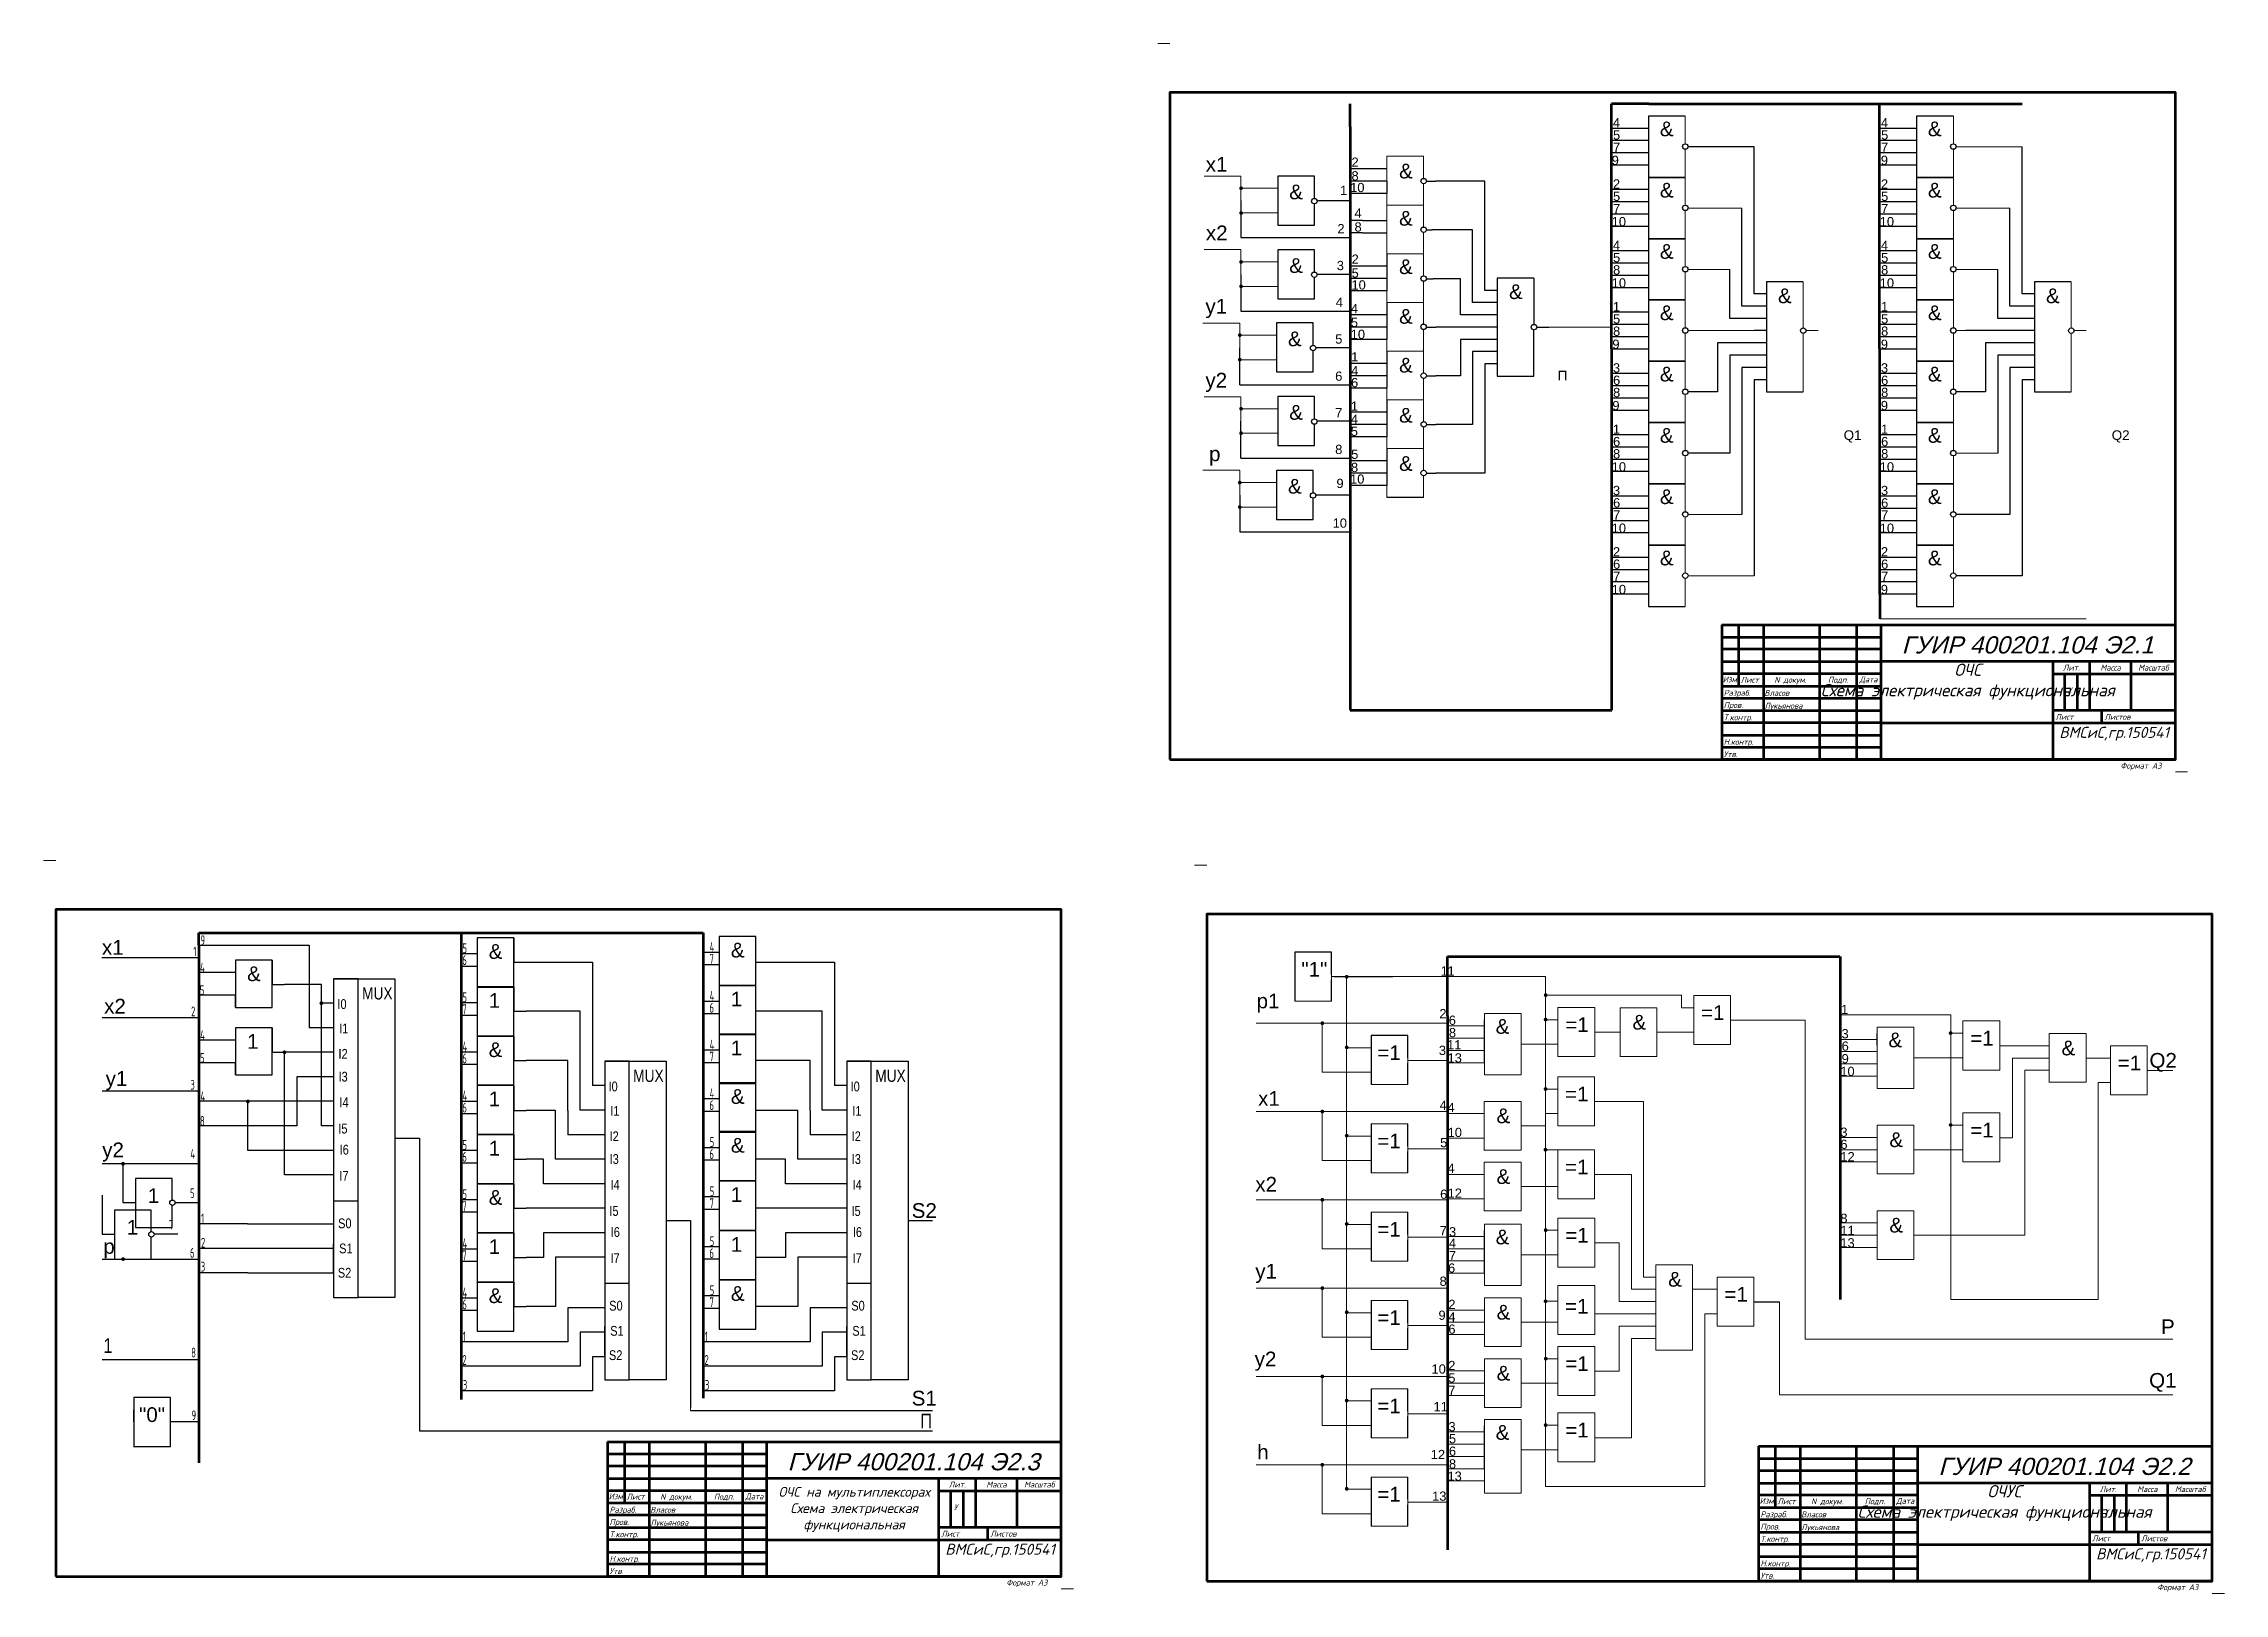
# Model space of a CAD drawing. Header units: millimetres. Extents: x 378 to 3574, y -250 to 1765.
# Drawn here: x 611 to 1500, y -250 to 382 of the extents above; entities that cross this region are included whole.
import ezdxf
from ezdxf.enums import TextEntityAlignment as Align

# ---------------------------------------------------------------- set-up
doc = ezdxf.new("R2010")
doc.units = ezdxf.units.MM
doc.styles.get("Standard").update_dxf_attribs({"font": 'Arial.ttf'})
doc.styles.add('ЕСКД', font='eskd15.shx', dxfattribs={"width": 0.8})
doc.styles.add('чер', font='ISOCPEUR.TTF', dxfattribs={"oblique": 15})

msp = doc.modelspace()

# ---------------------------------------------------------------- texts
at = {"color": 0, "linetype": 'ByBlock'}
for s, height, p in [('4', 3.77, (1250.63, 347.88)), ('&', 6, (1269.77, 344.24)), ('4', 3.77, (1359.94, 347.88)), ('&', 6, (1379.08, 344.24)), ('5', 3.77, (1250.69, 342.84)), ('7', 3.77, (1250.69, 337.84)), ('5', 3.77, (1360, 342.84)), ('7', 3.77, (1360, 337.88)), ('x1', 6, (1084.59, 329.77)), ('8', 3.77, (1144.03, 326.2)), ('2', 3.77, (1144.03, 331.76)), ('&', 6, (1163.43, 327.03)), ('9', 3.77, (1250.13, 332.52)), ('9', 3.77, (1359.89, 332.52)), ('1', 3.77, (1139.38, 320.29)), ('10', 3.767, (1143.48, 321.44)), ('2', 3.77, (1250.63, 322.88)), ('5', 3.77, (1250.69, 317.84)), ('&', 6, (1269.77, 319.24)), ('2', 3.77, (1359.94, 322.88)), ('5', 3.77, (1360, 317.84)), ('&', 6, (1379.08, 319.24)), ('4', 3.77, (1145.25, 311.01)), ('&', 6, (1163.43, 307.77)), ('10', 3.767, (1250.13, 307.52)), ('7', 3.77, (1250.69, 312.84)), ('10', 3.767, (1359.44, 307.52)), ('7', 3.77, (1360, 312.88)), ('x2', 6, (1084.65, 301.82)), ('2', 3.77, (1138.26, 304.63)), ('8', 3.77, (1145.25, 305.36)), ('2', 3.77, (1144.07, 292.22)), ('&', 6, (1163.43, 288.03)), ('4', 3.77, (1250.63, 297.88)), ('5', 3.77, (1250.69, 292.84)), ('&', 6, (1269.77, 294.24)), ('4', 3.77, (1359.94, 297.88)), ('5', 3.77, (1360, 292.84)), ('&', 6, (1379.08, 294.24)), ('3', 3.77, (1138.03, 289.63)), ('5', 3.77, (1144.07, 286.57)), ('10', 3.767, (1144.01, 281.72)), ('10', 3.767, (1250.13, 282.52)), ('8', 3.77, (1250.69, 287.84)), ('10', 3.767, (1359.44, 282.52)), ('8', 3.77, (1360, 287.88)), ('y1', 6, (1084.46, 271.87)), ('4', 3.77, (1137.59, 274.63)), ('4', 3.77, (1143.76, 272.07)), ('&', 6, (1208.27, 277.84)), ('1', 3.77, (1250.63, 272.88)), ('&', 6, (1317.94, 276.16)), ('1', 3.77, (1359.94, 272.88)), ('&', 6, (1427.25, 276.16)), ('5', 3.77, (1143.76, 266.42, 18.41)), ('&', 6, (1163.43, 267.77)), ('5', 3.77, (1250.69, 267.84)), ('&', 6, (1269.77, 269.24)), ('5', 3.77, (1360, 267.84)), ('&', 6, (1379.08, 269.24)), ('5', 3.77, (1137.37, 259.63)), ('10', 3.767, (1143.7, 261.57, 18.41)), ('9', 3.77, (1250.4, 257.52)), ('8', 3.77, (1250.69, 262.84)), ('9', 3.77, (1359.89, 257.52)), ('8', 3.77, (1360, 262.88)), ('4', 3.77, (1143.89, 246.73)), ('1', 3.77, (1143.89, 252.38)), ('&', 6, (1163.43, 247.86)), ('3', 3.77, (1250.63, 247.88)), ('&', 6, (1269.77, 244.24)), ('3', 3.77, (1359.94, 247.88)), ('&', 6, (1379.08, 244.24)), ('y2', 6, (1084.46, 241.75)), ('6', 3.77, (1137.37, 244.5)), ('6', 3.77, (1143.83, 241.88)), ('П', 3.91, (1228.13, 244.67, 1324.17)), ('8', 3.77, (1250.69, 237.84)), ('6', 3.77, (1250.69, 242.84)), ('8', 3.77, (1360, 237.88)), ('6', 3.77, (1360, 242.84)), ('7', 3.77, (1137.37, 229.63)), ('1', 3.77, (1143.79, 232.29)), ('&', 6, (1163.43, 227.44)), ('9', 3.77, (1250.4, 232.52)), ('9', 3.77, (1359.89, 232.52)), ('4', 3.77, (1143.79, 226.97)), ('5', 3.77, (1143.73, 222.03)), ('1', 3.77, (1250.63, 222.88)), ('&', 6, (1269.77, 219.24)), ('1', 3.77, (1359.94, 222.88)), ('&', 6, (1379.08, 219.24)), ('p', 6, (1085.95, 211.73)), ('8', 3.77, (1137.37, 214.63)), ('5', 3.77, (1143.89, 212.66)), ('&', 6, (1163.43, 207.77)), ('8', 3.77, (1250.69, 212.84)), ('6', 3.77, (1250.69, 217.84)), ('8', 3.77, (1360, 212.88)), ('6', 3.77, (1360, 217.84)), ('9', 3.77, (1137.89, 200.77)), ('10', 3.767, (1143.43, 202.55)), ('8', 3.77, (1143.83, 207.3)), ('10', 3.767, (1250.13, 207.52)), ('10', 3.767, (1359.44, 207.52)), ('3', 3.77, (1250.63, 197.88)), ('6', 3.77, (1250.69, 192.84)), ('&', 6, (1269.77, 194.24)), ('3', 3.77, (1359.94, 197.88)), ('6', 3.77, (1360, 192.84)), ('&', 6, (1379.08, 194.24)), ('10', 3.767, (1136.32, 184.58)), ('7', 3.77, (1250.69, 187.84)), ('7', 3.77, (1360, 187.88)), ('10', 3.767, (1250.13, 182.52)), ('10', 3.767, (1359.44, 182.52)), ('2', 3.77, (1250.63, 172.88)), ('6', 3.77, (1250.69, 167.84)), ('&', 6, (1269.77, 169.24)), ('2', 3.77, (1359.94, 172.88)), ('6', 3.77, (1360, 167.84)), ('&', 6, (1379.08, 169.24)), ('10', 3.767, (1250.13, 157.52)), ('7', 3.77, (1250.69, 162.84)), ('9', 3.77, (1359.89, 157.52)), ('7', 3.77, (1360, 162.88)), ('x1', 6, (634.45, 10.43)), ('&', 6, (792.18, 8.78)), ('x2', 6, (635.35, -13.54)), ('у1', 6, (635.95, -43.02)), ('y2', 6, (634.55, -72.12)), ('p', 6, (635.02, -111.51))]:
    msp.add_text(s, height=height, dxfattribs=at).set_placement(p)
at = {"color": 0, "linetype": 'ByBlock', "transparency": 33554551}
for s, height, p in [('&', 6, (1118.64, 318.52)), ('&', 6, (1118.64, 288.49)), ('&', 6, (1118.12, 258.61)), ('&', 6, (1118.64, 228.61)), ('Q1', 3.911, (1344.75, 220.39, 2648.34)), ('Q2', 3.911, (1454.06, 220.39, 2648.34)), ('&', 6, (1118.12, 198.49))]:
    msp.add_text(s, height=height, dxfattribs=at).set_placement(p)
at = {"color": 0, "linetype": 'ByBlock', "style": 'чер', "oblique": 15}
for s, p in [('Лит.', (1437.59, 126.31)), ('Масса', (1453.59, 126.31)), ('Масштаб', (1471.09, 126.31)), ('N докум.', (1323.02, 121.36)), ('Подп.', (1342.47, 121.36)), ('Дата', (1354.86, 121.51))]:
    msp.add_text(s, height=2.4, dxfattribs=at).set_placement(p, align=Align.CENTER)
for s, p in [('Изм', (1295.44, 121.51)), ('Разраб.', (1295.81, 116.04)), ('Лист', (1302.73, 121.36)), ('У', (1436.2, 117.08)), ('Пров.', (1295.81, 111.04)), ('Т.контр.', (1295.81, 106.04)), ('Листов', (1451.07, 106.24)), ('Н.контр.', (1295.81, 96.04)), ('Утв.', (1295.81, 91.04)), ('Формат А3', (1457.62, 86.31))]:
    msp.add_text(s, height=2.4, dxfattribs=at).set_placement(p)
at = {"color": 0, "linetype": 'ByBlock', "lineweight": -2, "style": 'чер', "oblique": 15}
for s, p in [('Власов', (1312.41, 116)), ('Лукьянова', (1312.41, 110.79))]:
    msp.add_text(s, height=2.4, dxfattribs=at).set_placement(p)
at = {"color": 0, "linetype": 'ByBlock', "lineweight": 60, "style": 'чер', "oblique": 15}
msp.add_text('Лист', height=2.4, dxfattribs=at).set_placement((1431.07, 106.24))
at = {"color": 0, "linetype": 'ByBlock', "lineweight": -2}
for s, p in [('&', (890.91, 9.35)), ('&', (693.65, -0.32)), ('1', (792.18, -11.21)), ('1', (890.91, -10.63)), ('1', (693.65, -27.91)), ('&', (792.18, -31.28)), ('1', (890.91, -30.55)), ('&', (890.91, -50.36)), ('1', (792.18, -51.36)), ('1', (792.18, -71.44)), ('&', (890.91, -70.27)), ('&', (792.18, -91.52)), ('1', (890.91, -90.35)), ('1', (792.18, -111.59)), ('1', (890.91, -110.69)), ('&', (792.18, -131.6)), ('&', (890.91, -130.7)), ('"0"', (649.58, -180.11))]:
    msp.add_text(s, height=6, dxfattribs=at).set_placement(p)
at = {"color": 0, "transparency": 33554551}
for s, height, p in [('"1"', 6, (1123.58, 1.53)), ('=1', 6, (1154.56, -32.5)), ('=1', 6, (1154.56, -68.51)), ('x2', 6, (1104.8, -86.16)), ('=1', 6, (1154.56, -104.52)), ('y1', 6, (1104.8, -121.61)), ('=1', 6, (1296.13, -131)), ('=1', 6, (1154.56, -140.53)), ('y2', 6, (1104.55, -157.42)), ('=1', 6, (1154.56, -176.53)), ('h', 6, (1105.59, -195.38)), ('=1', 6, (1154.56, -212.54)), ('13', 3.767, (1176.9, -212.22))]:
    msp.add_text(s, height=height, dxfattribs=at).set_placement(p)
at = {"color": 0}
for s, height, p in [('1', 3.77, (1180.43, 1.97)), ('p1', 6, (1105.33, -11.4)), ('2', 3.77, (1179.86, -15.44)), ('3', 3.77, (1179.64, -30.44)), ('x1', 6, (1105.94, -51.17)), ('4', 3.77, (1179.95, -52.81)), ('5', 3.77, (1180.17, -68.07)), ('6', 3.77, (1180.17, -89.09)), ('7', 3.77, (1179.96, -103.97)), ('8', 3.77, (1179.96, -124.57)), ('9', 3.77, (1179.5, -138.44, -53.95)), ('10', 3.767, (1176.65, -160.37)), ('11', 3.767, (1177.48, -175.7)), ('12', 3.767, (1176.35, -195.26, -75.52))]:
    msp.add_text(s, height=height, dxfattribs=at).set_placement(p)
at = {"color": 0, "lineweight": 20, "transparency": 33554551}
for s, height, p in [('1', 3.77, (1183.16, 1.94)), ('=1', 6, (1286.56, -16.17)), ('=1', 6, (1396.34, -26.58)), ('=1', 6, (1456.53, -36.67)), ('Q2', 6, (1469.44, -35.63)), ('=1', 6, (1231.13, -49.35)), ('3', 3.77, (1343.38, -63.82)), ('=1', 6, (1396.34, -64.08)), ('6', 3.77, (1343.38, -68.76)), ('12', 3.767, (1343.38, -73.82)), ('=1', 6, (1231.13, -79.11)), ('8', 3.77, (1343.38, -98.93)), ('=1', 6, (1231.18, -106.94)), ('11', 3.767, (1343.38, -103.87)), ('13', 3.767, (1343.38, -108.93)), ('6', 3.77, (1183.39, -119.19)), ('2', 3.77, (1183.52, -134.04)), ('=1', 6, (1231.13, -135.9)), ('4', 3.77, (1183.52, -139.13)), ('6', 3.77, (1183.52, -144.11)), ('=1', 6, (1231.18, -159.29)), ('5', 3.77, (1183.5, -164.03)), ('7', 3.77, (1183.5, -169.1)), ('=1', 6, (1231.18, -186.42))]:
    msp.add_text(s, height=height, dxfattribs=at).set_placement(p)
at = {"color": 0, "linetype": 'ByBlock', "lineweight": 20, "transparency": 33554551}
for s, height, p in [('6', 3.77, (1183.69, -18.15)), ('&', 6, (1202.83, -21.79)), ('&', 6, (1258.6, -20.08)), ('1', 3.77, (1343.65, -13.78)), ('11', 3.767, (1183, -28.15)), ('8', 3.77, (1183.74, -23.19)), ('3', 3.77, (1343.85, -23.65)), ('6', 3.77, (1343.91, -28.69)), ('&', 6, (1362.99, -27.29)), ('&', 6, (1433.57, -30.58)), ('13', 3.767, (1183.19, -33.51)), ('10', 3.767, (1343.36, -39.01)), ('9', 3.77, (1343.91, -33.83)), ('4', 3.77, (1183.16, -53.74)), ('&', 6, (1203.16, -58.25)), ('10', 3.767, (1183.22, -63.9)), ('&', 6, (1363.38, -67.99)), ('4', 3.77, (1183.16, -78.5)), ('&', 6, (1203.16, -83.02)), ('12', 3.767, (1183.22, -88.67)), ('&', 6, (1363.38, -102.84)), ('4', 3.77, (1183.74, -109.05)), ('3', 3.77, (1183.77, -104.43)), ('&', 6, (1202.83, -107.65)), ('7', 3.77, (1183.74, -114.1)), ('&', 6, (1273.16, -124.91)), ('&', 6, (1203.21, -138.34)), ('2', 3.77, (1183.48, -158.96)), ('&', 6, (1203.21, -163.2)), ('3', 3.77, (1183.56, -183.92)), ('5', 3.77, (1183.74, -188.76)), ('&', 6, (1202.83, -187.36)), ('8', 3.77, (1183.75, -199.08)), ('6', 3.77, (1183.74, -193.89)), ('13', 3.767, (1183.16, -204.08))]:
    msp.add_text(s, height=height, dxfattribs=at).set_placement(p)
at = {"color": 0, "lineweight": 20}
for s, p in [('=1', (1231.18, -21.08)), ('P', (1474.15, -144.27)), ('Q1', (1469.31, -166.14))]:
    msp.add_text(s, height=6, dxfattribs=at).set_placement(p)
at = {"color": 0, "lineweight": -2}
for p in [(653.13, -90.8), (644.59, -103.69, -1482.48)]:
    msp.add_text('1', height=6, dxfattribs=at).set_placement(p)
at = {"color": 0, "linetype": 'ByBlock', "transparency": 33554551, "style": 'чер', "oblique": 15}
for s, p in [('Лит.', (983.25, -206.82)), ('Масса', (999.25, -206.82)), ('Масштаб', (1016.75, -206.82)), ('N докум.', (868.69, -211.76)), ('Подп.', (888.13, -211.76)), ('Дата', (900.52, -211.62)), ('N докум.', (1338.02, -213.64)), ('Подп.', (1357.47, -213.64)), ('Дата', (1369.86, -213.49)), ('Лит.', (1452.59, -208.69)), ('Масса', (1468.59, -208.69)), ('Масштаб', (1486.09, -208.69))]:
    msp.add_text(s, height=2.4, dxfattribs=at).set_placement(p, align=Align.CENTER)
for s, p in [('Изм', (841.1, -211.62)), ('Лист', (848.39, -211.76)), ('Изм', (1310.44, -213.49)), ('Лист', (1317.73, -213.64)), ('Разраб.', (841.47, -217.09)), ('Пров.', (841.47, -222.09)), ('У', (981.86, -216.04)), ('Разраб.', (1310.81, -218.96)), ('Пров.', (1310.81, -223.96)), ('У', (1451.2, -217.92)), ('Т.контр.', (841.47, -227.09)), ('Листов', (996.74, -226.88)), ('Т.контр.', (1310.81, -228.96)), ('Листов', (1466.07, -228.76)), ('Утв.', (841.47, -242.09)), ('Н.контр.', (841.47, -237.09)), ('Н.контр.', (1310.81, -238.96)), ('Формат А3', (1003.28, -246.81)), ('Утв.', (1310.81, -243.96)), ('Формат А3', (1472.62, -248.69))]:
    msp.add_text(s, height=2.4, dxfattribs=at).set_placement(p)
at = {"color": 0, "linetype": 'ByBlock', "lineweight": -2, "transparency": 33554551, "style": 'чер', "oblique": 15}
for s, p in [('Лукьянова', (858.07, -222.33)), ('Власов', (858.07, -217.13)), ('Лукьянова', (1327.41, -224.21)), ('Власов', (1327.41, -219))]:
    msp.add_text(s, height=2.4, dxfattribs=at).set_placement(p)
at = {"color": 0, "linetype": 'ByBlock', "lineweight": 60, "transparency": 33554551, "style": 'чер', "oblique": 15}
for p in [(976.74, -226.88), (1446.07, -228.76)]:
    msp.add_text('Лист', height=2.4, dxfattribs=at).set_placement(p)
at = {"color": 0, "linetype": 'ByBlock', "transparency": 33554551, "attachment_point": 1, "style": 'чер'}
for s, insert, char_height, width in [('\\pxt10;{\\fArial|b0|i0|c204|p34;ГУИР 400201.104 Э2.1}', (1368.4, 140.3), 7, 118.3742), ('\\pxqc,t10;ОЧС \\PСхема электрическая функциональная', (1336.16, 129.16), 5, 118.3742), ('\\pxt10;{\\fArial|b0|i0|c204|p34;ГУИР 400201.104 Э2.3}', (914.07, -192.82), 7, 118.3742), ('\\pxt10;{\\fArial|b0|i0|c204|p34;ГУИР 400201.104 Э2.2}', (1383.4, -194.7), 7, 118.3742), ('\\pxqc,t10;ОЧС на мультиплексорах \\PСхема электрическая функциональная', (905.02, -206.58), 4, 72.354), ('\\pxqc,t10;ОЧУС \\PСхема электрическая функциональная', (1351.16, -205.84), 5, 118.3742)]:
    msp.add_mtext(s, dxfattribs=dict(at, insert=insert, char_height=char_height, width=width))
at = {"color": 0, "linetype": 'ByBlock', "lineweight": -2, "attachment_point": 1}
for s, insert, char_height, width, style in [('\\pxt4;{\\H0.5625x;ВМСиС,гр.150541} ', (1432.68, 103.38), 8, 44.8152, 'чер'), ('9', (674.64, 18.33, 14.27), 4, 7.615, 'ЕСКД'), ('4', (882.28, 15.68), 4, 7.615, 'ЕСКД'), ('4', (674.44, 7.26), 4, 7.615, 'ЕСКД'), ('5', (674.37, -2.01), 4, 7.615, 'ЕСКД'), ('{\\fArial|b0|i0|c0|p0;\\H0.666667x;I0}', (730.49, -7.67), 6, 7.615, 'ЕСКД'), ('{\\fArial|b0|i0|c0|p0;MUX}', (740.54, -2.8), 5, 7.615, 'ЕСКД'), ('5', (781.48, -4.88), 4, 7.615, 'ЕСКД'), ('2', (670.82, -10.66), 4, 7.615, 'ЕСКД'), ('{\\fArial|b0|i0|c0|p0;I1}', (731.19, -17.64), 4, 7.615, 'ЕСКД'), ('7', (781.39, -9.76), 4, 7.615, 'ЕСКД'), ('6', (882.19, -9.19), 4, 7.615, 'ЕСКД'), ('4', (674.49, -20.34), 4, 7.615, 'ЕСКД'), ('4', (781.48, -24.95), 4, 7.615, 'ЕСКД'), ('4', (882.28, -24.22), 4, 7.615, 'ЕСКД'), ('5', (674.42, -29.6), 4, 7.615, 'ЕСКД'), ('{\\fArial|b0|i0|c0|p0;I2}', (730.91, -27.98), 4, 7.615, 'ЕСКД'), ('6', (781.39, -29.84), 4, 7.615, 'ЕСКД'), ('7', (882.19, -29.1), 4, 7.615, 'ЕСКД'), ('3', (670.5, -40.59), 4, 7.615, 'ЕСКД'), ('{\\fArial|b0|i0|c0|p0;\\H0.666667x;I3}', (730.94, -37.28), 6, 7.615, 'ЕСКД'), ('{\\fArial|b0|i0|c0|p0;\\H0.666667x;I0}', (841.05, -41.28), 6, 7.615, 'ЕСКД'), ('{\\fArial|b0|i0|c0|p0;MUX}', (851.1, -36.41), 5, 7.615, 'ЕСКД'), ('4', (882.28, -44.03), 4, 7.615, 'ЕСКД'), ('{\\fArial|b0|i0|c0|p0;\\H0.666667x;I0}', (939.77, -41.28), 6, 7.615, 'ЕСКД'), ('{\\fArial|b0|i0|c0|p0;MUX}', (949.83, -36.41), 5, 7.615, 'ЕСКД'), ('4', (674.6, -45.34), 4, 7.615, 'ЕСКД'), ('{\\fArial|b0|i0|c0|p0;I4}', (731.29, -47.77), 4, 7.615, 'ЕСКД'), ('6', (781.39, -49.92), 4, 7.615, 'ЕСКД'), ('4', (781.48, -45.03), 4, 7.615, 'ЕСКД'), ('{\\fArial|b0|i0|c0|p0;I1}', (841.75, -51.25), 4, 7.615, 'ЕСКД'), ('6', (882.19, -48.91), 4, 7.615, 'ЕСКД'), ('{\\fArial|b0|i0|c0|p0;I1}', (940.47, -51.25), 4, 7.615, 'ЕСКД'), ('8', (674.42, -55.34), 4, 7.615, 'ЕСКД'), ('{\\fArial|b0|i0|c0|p0;I5}', (730.84, -58.46), 4, 7.615, 'ЕСКД'), ('{\\fArial|b0|i0|c0|p0;I2}', (841.47, -61.58), 4, 7.615, 'ЕСКД'), ('{\\fArial|b0|i0|c0|p0;I2}', (940.2, -61.58), 4, 7.615, 'ЕСКД'), ('4', (670.5, -68.73), 4, 7.615, 'ЕСКД'), ('{\\fArial|b0|i0|c0|p0;\\H0.666667x;I6}', (731.39, -67.05), 6, 7.615, 'ЕСКД'), ('6', (781.39, -69.99), 4, 7.615, 'ЕСКД'), ('5', (781.48, -65.11), 4, 7.615, 'ЕСКД'), ('{\\fArial|b0|i0|c0|p0;\\H0.666667x;I3}', (841.5, -70.88), 6, 7.615, 'ЕСКД'), ('6', (882.19, -68.83), 4, 7.615, 'ЕСКД'), ('5', (882.28, -63.94), 4, 7.615, 'ЕСКД'), ('{\\fArial|b0|i0|c0|p0;\\H0.666667x;I3}', (940.23, -70.88), 6, 7.615, 'ЕСКД'), ('{\\fArial|b0|i0|c0|p0;I7}', (731.3, -77.72), 4, 7.615, 'ЕСКД'), ('5', (670.36, -84.8), 4, 7.615, 'ЕСКД'), ('5', (781.48, -85.19), 4, 7.615, 'ЕСКД'), ('{\\fArial|b0|i0|c0|p0;I4}', (841.85, -81.37), 4, 7.615, 'ЕСКД'), ('7', (882.19, -88.91), 4, 7.615, 'ЕСКД'), ('5', (882.28, -84.02), 4, 7.615, 'ЕСКД'), ('{\\fArial|b0|i0|c0|p0;I4}', (940.58, -81.37), 4, 7.615, 'ЕСКД'), ('7', (661.81, -97.69, -1547.16), 4, 7.615, 'ЕСКД'), ('{1}', (674.9, -95.06), 4, 7.615, 'ЕСКД'), ('{\\fArial|b0|i0|c0|p0;\\H0.666667x;S0}', (730.76, -97.09), 6, 7.615, 'ЕСКД'), ('7', (781.39, -90.07), 4, 7.615, 'ЕСКД'), ('{\\fArial|b0|i0|c0|p0;I5}', (841.4, -92.06), 4, 7.615, 'ЕСКД'), ('{\\fArial|b0|i0|c0|p0;I5}', (940.13, -92.06), 4, 7.615, 'ЕСКД'), ('2', (674.84, -105), 4, 7.615, 'ЕСКД'), ('4', (781.48, -105.26), 4, 7.615, 'ЕСКД'), ('{\\fArial|b0|i0|c0|p0;\\H0.666667x;I6}', (841.95, -100.65), 6, 7.615, 'ЕСКД'), ('5', (882.28, -104.36), 4, 7.615, 'ЕСКД'), ('{\\fArial|b0|i0|c0|p0;\\H0.666667x;I6}', (940.68, -100.65), 6, 7.615, 'ЕСКД'), ('6', (670.33, -109.14), 4, 7.615, 'ЕСКД'), ('3', (674.74, -114.75), 4, 7.615, 'ЕСКД'), ('{\\fArial|b0|i0|c0|p0;S1}', (731.18, -107.34), 4, 7.615, 'ЕСКД'), ('7', (781.39, -110.15), 4, 7.615, 'ЕСКД'), ('{\\fArial|b0|i0|c0|p0;I7}', (841.86, -111.32), 4, 7.615, 'ЕСКД'), ('6', (882.19, -109.24), 4, 7.615, 'ЕСКД'), ('{\\fArial|b0|i0|c0|p0;I7}', (940.59, -111.32), 4, 7.615, 'ЕСКД'), ('{\\fArial|b0|i0|c0|p0;S2}', (730.65, -117.26), 4, 7.615, 'ЕСКД'), ('5', (882.28, -124.37), 4, 7.615, 'ЕСКД'), ('6', (781.39, -130.16), 4, 7.615, 'ЕСКД'), ('4', (781.48, -125.27), 4, 7.615, 'ЕСКД'), ('{\\fArial|b0|i0|c0|p0;\\H0.666667x;S0}', (841.32, -130.69), 6, 7.615, 'ЕСКД'), ('7', (882.19, -129.25), 4, 7.615, 'ЕСКД'), ('{\\fArial|b0|i0|c0|p0;\\H0.666667x;S0}', (940.04, -130.69), 6, 7.615, 'ЕСКД'), ('{\\fArial|b0|i0|c0|p0;S1}', (841.74, -140.94), 4, 7.615, 'ЕСКД'), ('{\\fArial|b0|i0|c0|p0;S1}', (940.46, -140.94), 4, 7.615, 'ЕСКД'), ('8', (670.83, -149.82), 4, 7.615, 'ЕСКД'), ('{1}', (781.58, -143.19), 4, 7.615, 'ЕСКД'), ('{\\fArial|b0|i0|c0|p0;S2}', (841.21, -150.86), 4, 7.615, 'ЕСКД'), ('{1}', (880.31, -143.19), 4, 7.615, 'ЕСКД'), ('{\\fArial|b0|i0|c0|p0;S2}', (939.94, -150.86), 4, 7.615, 'ЕСКД'), ('2', (781.42, -152.81), 4, 7.615, 'ЕСКД'), ('2', (880.15, -152.81), 4, 7.615, 'ЕСКД'), ('3', (781.62, -162.98), 4, 7.615, 'ЕСКД'), ('3', (880.35, -162.98), 4, 7.615, 'ЕСКД'), ('9', (670.98, -175.4), 4, 7.615, 'ЕСКД'), ('{\\fArial|b0|i0|c0|p0;П}', (968.15, -176.66), 6, 7.615, 'ЕСКД')]:
    msp.add_mtext(s, dxfattribs=dict(at, insert=insert, char_height=char_height, width=width, style=style))
at = {"color": 0, "linetype": 'ByBlock', "lineweight": 30, "char_height": 4, "width": 7.615, "attachment_point": 1, "style": 'ЕСКД'}
for s, insert in [('{1}', (671.7, 13.73)), ('6', (781.39, 10.22)), ('5', (781.48, 15.11)), ('7', (882.19, 10.8)), ('4', (882.28, -4.3))]:
    msp.add_mtext(s, dxfattribs=dict(at, insert=insert))
at = {"color": 0, "linetype": 'ByBlock', "lineweight": -2, "char_height": 4, "width": 7.615, "attachment_point": 1}
for s, insert in [('{\\fArial|b0|i0|c0|p0;\\H1.5x;S2}', (964.69, -90.86)), ('{\\fArial|b0|i0|c0|p0;\\H1.5x;S1}', (964.67, -167.39))]:
    msp.add_mtext(s, dxfattribs=dict(at, insert=insert))
at = {"color": 0, "lineweight": 30, "insert": (635.05, -145.95), "char_height": 6, "width": 7.615, "attachment_point": 1, "style": 'ЕСКД'}
msp.add_mtext('{\\fArial|b0|i0|c204|p0;1}', dxfattribs=at)
at = {"color": 0, "linetype": 'ByBlock', "lineweight": -2, "transparency": 33554551, "char_height": 8, "width": 44.8152, "attachment_point": 1, "style": 'чер'}
for insert in [(978.35, -229.75), (1447.68, -231.62)]:
    msp.add_mtext('\\pxt4;{\\H0.5625x;ВМСиС,гр.150541} ', dxfattribs=dict(at, insert=insert))

# ---------------------------------------------------------------- hatches: boundary and pattern name
at = {"linetype": 'ByBlock', "lineweight": 20, "transparency": 33554551}
h = msp.add_hatch(color=0, dxfattribs=at)
edge = h.paths.add_edge_path()
edge.add_arc((1098.99, 323), 0.773, 0, 360)
at = {"linetype": 'ByBlock', "lineweight": 20}
h = msp.add_hatch(color=0, dxfattribs=at)
edge = h.paths.add_edge_path()
edge.add_arc((1098.99, 312.91), 0.773, 0, 360)
at = {"linetype": 'ByBlock', "lineweight": 20, "transparency": 33554551}
h = msp.add_hatch(color=0, dxfattribs=at)
edge = h.paths.add_edge_path()
edge.add_arc((1098.99, 292.98), 0.773, 0, 360)
h = msp.add_hatch(color=0, dxfattribs=at)
edge = h.paths.add_edge_path()
edge.add_arc((1098.99, 283), 0.773, 0, 360)
h = msp.add_hatch(color=0, dxfattribs=at)
edge = h.paths.add_edge_path()
edge.add_arc((1098.46, 263.11), 0.773, 0, 360)
h = msp.add_hatch(color=0, dxfattribs=at)
edge = h.paths.add_edge_path()
edge.add_arc((1098.46, 253.13), 0.773, 0, 360)
h = msp.add_hatch(color=0, dxfattribs=at)
edge = h.paths.add_edge_path()
edge.add_arc((1098.99, 233.11), 0.773, 0, 360)
h = msp.add_hatch(color=0, dxfattribs=at)
edge = h.paths.add_edge_path()
edge.add_arc((1098.99, 223.13), 0.773, 0, 360)
h = msp.add_hatch(color=0, dxfattribs=at)
edge = h.paths.add_edge_path()
edge.add_arc((1098.46, 202.98), 0.773, 0, 360)
h = msp.add_hatch(color=0, dxfattribs=at)
edge = h.paths.add_edge_path()
edge.add_arc((1098.46, 193), 0.773, 0, 360)
at = {"lineweight": 20, "transparency": 33554551}
h = msp.add_hatch(color=0, dxfattribs=at)
edge = h.paths.add_edge_path()
edge.add_arc((1142.07, 1.46), 0.773, 0, 360)
at = {"lineweight": 30}
h = msp.add_hatch(color=0, dxfattribs=at)
edge = h.paths.add_edge_path()
edge.add_arc((723.93, -9.31), 0.773, 0, 360)
at = {"lineweight": 20, "transparency": 33554551}
h = msp.add_hatch(color=0, dxfattribs=at)
edge = h.paths.add_edge_path()
edge.add_arc((1223.23, -6.03), 0.773, 0, 360)
h = msp.add_hatch(color=0, dxfattribs=at)
edge = h.paths.add_edge_path()
edge.add_arc((1132.13, -17.49), 0.773, 0, 360)
h = msp.add_hatch(color=0, dxfattribs=at)
edge = h.paths.add_edge_path()
edge.add_arc((1223.19, -15.99), 0.773, 0, 360)
h = msp.add_hatch(color=0, dxfattribs=at)
edge = h.paths.add_edge_path()
edge.add_arc((1142.07, -27.33), 0.773, 0, 360)
h = msp.add_hatch(color=0, dxfattribs=at)
edge = h.paths.add_edge_path()
edge.add_arc((1388.36, -21.49), 0.773, 0, 360)
at = {"lineweight": 30}
h = msp.add_hatch(color=0, dxfattribs=at)
edge = h.paths.add_edge_path()
edge.add_arc((708.9, -29.33), 0.773, 0, 360)
at = {"lineweight": 20, "transparency": 33554551}
h = msp.add_hatch(color=0, dxfattribs=at)
edge = h.paths.add_edge_path()
edge.add_arc((1223.18, -44.33), 0.773, 0, 360)
at = {"lineweight": 30}
h = msp.add_hatch(color=0, dxfattribs=at)
edge = h.paths.add_edge_path()
edge.add_arc((693.95, -49.37), 0.773, 0, 360)
at = {"lineweight": 20, "transparency": 33554551}
h = msp.add_hatch(color=0, dxfattribs=at)
edge = h.paths.add_edge_path()
edge.add_arc((1132.13, -53.5), 0.773, 0, 360)
h = msp.add_hatch(color=0, dxfattribs=at)
edge = h.paths.add_edge_path()
edge.add_arc((1388.36, -58.99), 0.773, 0, 360)
h = msp.add_hatch(color=0, dxfattribs=at)
edge = h.paths.add_edge_path()
edge.add_arc((1142.07, -63.33), 0.773, 0, 360)
h = msp.add_hatch(color=0, dxfattribs=at)
edge = h.paths.add_edge_path()
edge.add_arc((1223.12, -69.08), 0.773, 0, 360)
at = {"lineweight": 30}
h = msp.add_hatch(color=0, dxfattribs=at)
edge = h.paths.add_edge_path()
edge.add_arc((643.06, -74.81), 0.773, 0, 360)
at = {"lineweight": 20, "transparency": 33554551}
h = msp.add_hatch(color=0, dxfattribs=at)
edge = h.paths.add_edge_path()
edge.add_arc((1132.13, -89.5), 0.773, 0, 360)
h = msp.add_hatch(color=0, dxfattribs=at)
edge = h.paths.add_edge_path()
edge.add_arc((1142.07, -99.34), 0.773, 0, 360)
h = msp.add_hatch(color=0, dxfattribs=at)
edge = h.paths.add_edge_path()
edge.add_arc((1223.22, -101.88), 0.773, 0, 360)
at = {"lineweight": 30}
h = msp.add_hatch(color=0, dxfattribs=at)
edge = h.paths.add_edge_path()
edge.add_arc((643.08, -113.67), 0.773, 0, 360)
at = {"lineweight": 20, "transparency": 33554551}
h = msp.add_hatch(color=0, dxfattribs=at)
edge = h.paths.add_edge_path()
edge.add_arc((1132.13, -125.51), 0.773, 0, 360)
h = msp.add_hatch(color=0, dxfattribs=at)
edge = h.paths.add_edge_path()
edge.add_arc((1223.19, -130.89), 0.773, 0, 360)
h = msp.add_hatch(color=0, dxfattribs=at)
edge = h.paths.add_edge_path()
edge.add_arc((1142.07, -135.35), 0.773, 0, 360)
h = msp.add_hatch(color=0, dxfattribs=at)
edge = h.paths.add_edge_path()
edge.add_arc((1223.27, -154.28), 0.773, 0, 360)
h = msp.add_hatch(color=0, dxfattribs=at)
edge = h.paths.add_edge_path()
edge.add_arc((1132.13, -161.52), 0.773, 0, 360)
h = msp.add_hatch(color=0, dxfattribs=at)
edge = h.paths.add_edge_path()
edge.add_arc((1142.07, -171.36), 0.773, 0, 360)
h = msp.add_hatch(color=0, dxfattribs=at)
edge = h.paths.add_edge_path()
edge.add_arc((1223.21, -181.38), 0.773, 0, 360)
h = msp.add_hatch(color=0, dxfattribs=at)
edge = h.paths.add_edge_path()
edge.add_arc((1132.13, -197.53), 0.773, 0, 360)
h = msp.add_hatch(color=0, dxfattribs=at)
edge = h.paths.add_edge_path()
edge.add_arc((1142.07, -207.36), 0.773, 0, 360)

# ---------------------------------------------------------------- linework, layer by layer
at = {"color": 0, "linetype": 'ByBlock', "lineweight": 20, "transparency": 33554551}
for p, q in [((1070, 382), (1065, 382)), ((1280.16, 352.45), (1280.16, 341.06)), ((1389.47, 352.45), (1389.47, 341.06)), ((1280.16, 327.45), (1280.16, 338.89)), ((1389.47, 327.45), (1389.47, 338.89)), ((1417.56, 339.95), (1390.58, 339.95)), ((1158.43, 316.09), (1158.43, 336.09)), ((1158.43, 336.09), (1173.43, 336.09)), ((1173.43, 336.09), (1173.43, 327.07)), ((1088.96, 328), (1083.96, 328)), ((1098.96, 328), (1088.96, 328)), ((1098.96, 318), (1098.96, 328)), ((1113.96, 323), (1098.96, 323)), ((1113.96, 328), (1113.96, 323)), ((1113.96, 323), (1113.96, 313)), ((1173.43, 324.84), (1173.43, 316.09)), ((1280.16, 327.45), (1280.16, 316.06)), ((1389.47, 327.45), (1389.47, 316.06)), ((1113.96, 313), (1098.96, 313)), ((1158.43, 316.09), (1173.43, 316.09)), ((1158.43, 316.09), (1158.43, 296.23)), ((1173.43, 316.09), (1173.43, 316.09)), ((1173.43, 316.09), (1173.44, 307.21)), ((1280.16, 302.45), (1280.16, 313.89)), ((1303.25, 314.95), (1281.27, 314.95)), ((1389.47, 302.45), (1389.47, 313.89)), ((1412.56, 314.95), (1390.58, 314.95)), ((1173.43, 296.23), (1173.43, 304.98)), ((1280.16, 302.45), (1280.16, 291.06)), ((1389.47, 302.45), (1389.47, 291.06)), ((1088.96, 298), (1083.96, 298)), ((1098.96, 298), (1088.96, 298)), ((1098.96, 287.88), (1098.96, 297.88)), ((1113.96, 297.97), (1113.96, 292.97)), ((1158.43, 296.23), (1173.43, 296.23)), ((1173.43, 296.23), (1173.43, 287.3)), ((1113.96, 292.97), (1098.96, 292.97)), ((1113.96, 292.97), (1113.96, 282.97)), ((1173.43, 276.38), (1173.43, 285.08)), ((1280.16, 277.45), (1280.16, 288.89)), ((1298.25, 289.95), (1281.27, 289.95)), ((1328.25, 284.84), (1328.25, 266.07)), ((1389.47, 277.45), (1389.47, 288.89)), ((1407.56, 289.95), (1390.58, 289.95)), ((1437.56, 284.84), (1437.56, 266.07)), ((1113.96, 282.97), (1098.96, 282.97)), ((1158.43, 276.38), (1158.43, 281.23)), ((1173.43, 276.38), (1158.43, 276.38)), ((1173.43, 276.38), (1173.43, 267.61)), ((1280.16, 277.45), (1280.16, 266.06)), ((1389.47, 277.45), (1389.47, 266.06)), ((1088.43, 268), (1083.43, 268)), ((1098.43, 268), (1088.43, 268)), ((1098.43, 258), (1098.43, 268)), ((1113.43, 268.1), (1113.43, 263.1)), ((1113.43, 263.1), (1098.43, 263.1)), ((1113.43, 263.1), (1113.43, 253.1)), ((1158.43, 261.38), (1158.43, 256.53)), ((1173.43, 256.53), (1173.43, 265.38)), ((1224.56, 266.38), (1250.13, 266.38)), ((1280.16, 252.45), (1280.16, 263.89)), ((1308.25, 264.95), (1281.27, 264.95)), ((1308.25, 264.95), (1308.25, 264.95)), ((1328.25, 239.95), (1328.25, 263.84)), ((1329.36, 264.95), (1334.36, 264.95)), ((1389.47, 252.45), (1389.47, 263.89)), ((1394.47, 264.95), (1390.58, 264.95)), ((1437.56, 239.95), (1437.56, 263.84)), ((1438.67, 264.95), (1443.67, 264.95)), ((1113.43, 253.1), (1098.43, 253.1)), ((1158.43, 256.53), (1173.43, 256.53)), ((1173.43, 256.53), (1173.43, 247.69)), ((1280.16, 252.45), (1280.16, 241.06)), ((1389.47, 252.45), (1389.47, 241.06)), ((1158.43, 241.53), (1158.43, 236.67)), ((1173.43, 236.67), (1173.43, 245.46)), ((1088.96, 238), (1083.96, 238)), ((1098.96, 238), (1088.96, 238)), ((1098.96, 228), (1098.96, 238)), ((1113.96, 233.1), (1098.96, 233.1)), ((1113.96, 238.1), (1113.96, 233.1)), ((1113.96, 233.1), (1113.96, 223.1)), ((1158.43, 236.67), (1173.43, 236.67)), ((1173.43, 236.67), (1173.43, 227.83)), ((1280.16, 227.45), (1280.16, 238.89)), ((1389.47, 227.45), (1389.47, 238.89)), ((1113.96, 223.1), (1098.96, 223.1)), ((1173.43, 216.82), (1173.43, 225.61)), ((1280.16, 227.45), (1280.16, 216.06)), ((1389.47, 227.45), (1389.47, 216.06)), ((1158.43, 221.67), (1158.43, 216.82)), ((1158.43, 216.82), (1173.43, 216.82)), ((1173.43, 216.82), (1173.43, 208.02)), ((1280.16, 202.45), (1280.16, 213.89)), ((1389.47, 202.45), (1389.47, 213.89)), ((1407.56, 214.95), (1390.58, 214.95)), ((1088.43, 208), (1083.43, 208)), ((1098.43, 208), (1088.43, 208)), ((1098.43, 197.88), (1098.43, 207.88)), ((1113.43, 207.97), (1113.43, 202.97)), ((1173.43, 196.97), (1173.43, 205.79)), ((1113.43, 202.97), (1098.43, 202.97)), ((1113.43, 202.97), (1113.43, 192.97)), ((1158.43, 201.82), (1158.43, 196.97)), ((1280.16, 202.45), (1280.16, 191.06)), ((1389.47, 202.45), (1389.47, 191.06)), ((1113.43, 192.97), (1098.43, 192.97)), ((1280.16, 177.45), (1280.16, 188.89)), ((1303.25, 189.95), (1281.27, 189.95)), ((1389.47, 177.45), (1389.47, 188.89)), ((1280.16, 177.45), (1280.16, 166.06)), ((1389.47, 177.45), (1389.47, 166.06)), ((1280.16, 152.45), (1280.16, 163.89)), ((1308.25, 164.95), (1281.27, 164.95)), ((1389.47, 152.45), (1389.47, 163.89)), ((1359.44, 147.45), (1443.67, 147.45)), ((1480, 85), (1485, 85)), ((615.66, 48.87), (610.66, 48.87)), ((1085, 47), (1080, 47)), ((1135.93, 2.44), (1135.93, 0.21)), ((1137.02, 1.53), (1135.93, 1.53)), ((1142.05, -14.47), (1142.05, 1.53)), ((1160.93, 1.53), (1183.16, 1.53)), ((1183.16, 1.53), (1223.16, 1.53)), ((1223.16, 1.53), (1223.16, -196.32)), ((1135.93, -8.47), (1120.93, -8.47)), ((1223.21, -6.08), (1278.6, -6.08)), ((1278.6, -6.08), (1278.6, -11.17)), ((1283.6, -6.17), (1283.6, -21.17)), ((1150.19, -17.5), (1105.19, -17.5)), ((1132.05, -37.5), (1132.05, -17.5)), ((1142.05, -14.47), (1142.05, -17.5)), ((1142.05, -27.5), (1142.05, -17.5)), ((1150.19, -17.5), (1183.16, -17.5)), ((1198.21, -13.58), (1198.16, -18.58)), ((1198.21, -13.58), (1198.21, -38.58)), ((1213.21, -13.58), (1198.21, -13.58)), ((1213.21, -38.58), (1213.21, -13.58)), ((1213.21, -13.58), (1213.21, -26.08)), ((1228.21, -11.08), (1228.21, -26.08)), ((1253.6, -11.17), (1253.6, -16.17)), ((1253.6, -16.17), (1253.6, -21.17)), ((1308.98, -16.26), (1318.98, -16.26)), ((1328.98, -16.26), (1318.98, -16.26)), ((1328.98, -146.37), (1328.98, -16.26)), ((1343.33, -24.08), (1343.33, -14.08)), ((1343.33, -14.08), (1388.38, -14.08)), ((1388.38, -14.08), (1388.38, -21.58)), ((1393.38, -16.58), (1393.38, -31.58)), ((1152.05, -22.5), (1152.05, -27.5)), ((1198.16, -18.58), (1183.16, -18.58)), ((1198.19, -23.58), (1183.19, -23.58)), ((1198.16, -18.58), (1198.19, -23.58)), ((1198.19, -23.58), (1198.19, -28.58)), ((1198.21, -18.58), (1198.21, -23.58)), ((1198.21, -23.58), (1198.21, -28.58)), ((1213.21, -26.08), (1218.21, -26.08)), ((1223.21, -26.08), (1218.21, -26.08)), ((1228.21, -26.08), (1223.21, -26.08)), ((1253.6, -21.17), (1253.6, -31.17)), ((1253.6, -31.17), (1253.6, -26.17)), ((1273.6, -21.17), (1268.6, -21.17)), ((1273.6, -21.17), (1278.6, -21.17)), ((1273.6, -21.17), (1278.6, -21.17)), ((1283.6, -21.17), (1278.6, -21.17)), ((1358.33, -24.08), (1343.33, -24.08)), ((1358.38, -19.08), (1358.33, -24.08)), ((1358.33, -24.08), (1358.36, -29.08)), ((1358.38, -19.08), (1358.38, -44.08)), ((1373.38, -19.08), (1358.38, -19.08)), ((1358.38, -24.08), (1358.38, -29.08)), ((1373.38, -44.08), (1373.38, -19.08)), ((1373.38, -19.08), (1373.38, -31.58)), ((1388.38, -21.58), (1388.38, -79.08)), ((1413.57, -26.67), (1418.57, -26.67)), ((1418.57, -26.67), (1423.57, -26.67)), ((1428.57, -26.67), (1423.57, -26.67)), ((1428.57, -21.67), (1428.57, -26.67)), ((1428.57, -21.67), (1428.57, -26.67)), ((1428.57, -26.67), (1428.57, -31.67)), ((1428.57, -26.67), (1428.57, -36.67)), ((1453.57, -26.67), (1453.57, -41.67)), ((1147.05, -27.5), (1142.05, -27.5)), ((1142.05, -27.5), (1142.05, -37.5)), ((1152.05, -27.5), (1147.05, -27.5)), ((1152.05, -27.5), (1152.05, -37.5)), ((1167.05, -31.6), (1167.05, -33.83)), ((1168.16, -32.71), (1167.05, -32.71)), ((1168.16, -32.71), (1183.16, -32.71)), ((1198.19, -28.58), (1183.19, -28.58)), ((1198.19, -33.58), (1183.19, -33.58)), ((1198.19, -28.58), (1198.19, -33.58)), ((1198.21, -28.58), (1198.21, -33.58)), ((1358.36, -29.08), (1343.36, -29.08)), ((1358.36, -34.08), (1343.36, -34.08)), ((1358.36, -29.08), (1358.36, -34.08)), ((1358.36, -34.08), (1358.36, -39.08)), ((1358.38, -29.08), (1358.38, -34.08)), ((1358.38, -34.08), (1358.38, -39.08)), ((1373.38, -31.58), (1378.38, -31.58)), ((1378.38, -31.58), (1383.38, -31.58)), ((1388.38, -31.58), (1383.38, -31.58)), ((1393.38, -31.58), (1388.38, -31.58)), ((1423.57, -31.67), (1413.57, -31.67)), ((1413.57, -31.67), (1413.57, -36.67)), ((1428.57, -31.67), (1423.57, -31.67)), ((1428.57, -31.67), (1428.57, -41.67)), ((1428.57, -36.67), (1428.57, -31.67)), ((1448.57, -31.67), (1443.57, -31.67)), ((1448.57, -31.67), (1453.57, -31.67)), ((1147.05, -37.5), (1132.05, -37.5)), ((1142.05, -53.51), (1142.05, -37.5)), ((1152.05, -37.5), (1147.05, -37.5)), ((1167.05, -42.5), (1152.05, -42.5)), ((1198.21, -38.58), (1213.21, -38.58)), ((1228.16, -39.35), (1228.16, -54.35)), ((1358.36, -39.08), (1343.36, -39.08)), ((1358.38, -44.08), (1373.38, -44.08)), ((1413.57, -36.67), (1413.57, -64.17)), ((1423.57, -36.67), (1418.57, -36.67)), ((1418.57, -36.67), (1418.57, -103.93)), ((1428.57, -36.67), (1423.57, -36.67)), ((1428.57, -41.67), (1428.57, -36.67)), ((1453.57, -41.67), (1448.57, -41.67)), ((1448.57, -41.67), (1448.57, -79.08)), ((1198.16, -49.35), (1198.16, -54.35)), ((1263.16, -49.44), (1243.16, -49.44)), ((1263.16, -121), (1263.16, -49.44)), ((1150.19, -53.51), (1105.19, -53.51)), ((1132.05, -73.51), (1132.05, -53.51)), ((1142.05, -63.51), (1142.05, -53.51)), ((1150.19, -53.51), (1183.16, -53.51)), ((1152.05, -58.51), (1152.05, -63.51)), ((1152.05, -58.51), (1167.05, -58.51)), ((1198.16, -54.35), (1183.16, -54.35)), ((1198.16, -54.35), (1198.16, -59.35)), ((1198.16, -59.35), (1198.16, -69.35)), ((1213.16, -59.35), (1218.16, -59.35)), ((1213.16, -59.35), (1218.16, -59.35)), ((1223.16, -59.35), (1218.16, -59.35)), ((1228.16, -54.35), (1223.16, -54.35)), ((1393.38, -54.08), (1393.38, -69.08)), ((1147.05, -63.51), (1142.05, -63.51)), ((1142.05, -63.51), (1142.05, -73.51)), ((1152.05, -63.51), (1147.05, -63.51)), ((1152.05, -63.51), (1152.05, -73.51)), ((1167.05, -67.6), (1167.05, -69.83)), ((1168.16, -68.72), (1167.05, -68.72)), ((1168.16, -68.72), (1183.16, -68.72)), ((1198.16, -64.35), (1183.16, -64.35)), ((1198.16, -69.35), (1198.16, -64.35)), ((1228.16, -69.11), (1228.16, -84.11)), ((1343.38, -64.08), (1343.28, -64.08)), ((1343.38, -69.08), (1343.28, -69.08)), ((1358.38, -64.08), (1343.38, -64.08)), ((1343.38, -64.08), (1343.38, -64.08)), ((1348.46, -69.08), (1343.38, -69.08)), ((1358.38, -69.08), (1348.46, -69.08)), ((1358.38, -69.08), (1358.38, -74.08)), ((1373.38, -69.08), (1378.38, -69.08)), ((1383.38, -69.08), (1378.38, -69.08)), ((1388.38, -69.08), (1383.38, -69.08)), ((1393.38, -69.08), (1388.38, -69.08)), ((1147.05, -73.51), (1132.05, -73.51)), ((1142.05, -89.52), (1142.05, -73.51)), ((1152.05, -73.51), (1147.05, -73.51)), ((1167.05, -78.51), (1152.05, -78.51)), ((1198.16, -79.11), (1183.16, -79.11)), ((1198.16, -74.11), (1198.16, -79.11)), ((1198.16, -79.11), (1198.16, -84.11)), ((1258.16, -79.21), (1243.16, -79.21)), ((1258.16, -126), (1258.16, -79.21)), ((1343.38, -74.08), (1343.28, -74.08)), ((1348.46, -74.08), (1343.38, -74.08)), ((1358.38, -74.08), (1348.46, -74.08)), ((1388.38, -79.08), (1388.38, -130.15)), ((1448.57, -79.08), (1448.57, -130.15)), ((1198.16, -84.11), (1198.16, -93.97)), ((1213.16, -84.11), (1218.16, -84.11)), ((1213.16, -84.11), (1218.16, -84.11)), ((1223.16, -84.11), (1218.16, -84.11)), ((1228.16, -84.11), (1223.16, -84.11)), ((1150.19, -89.52), (1105.19, -89.52)), ((1132.05, -109.52), (1132.05, -89.52)), ((1142.05, -99.52), (1142.05, -89.52)), ((1150.19, -89.52), (1183.16, -89.52)), ((1152.05, -94.52), (1152.05, -99.52)), ((1152.05, -94.52), (1167.05, -94.52)), ((1198.16, -89.11), (1183.16, -89.11)), ((1198.16, -93.97), (1198.16, -89.11)), ((1228.21, -96.94), (1228.21, -111.94)), ((1147.05, -99.52), (1142.05, -99.52)), ((1142.05, -99.52), (1142.05, -109.52)), ((1152.05, -99.52), (1147.05, -99.52)), ((1152.05, -99.52), (1152.05, -109.52)), ((1167.05, -103.61), (1167.05, -105.84)), ((1168.16, -104.73), (1167.05, -104.73)), ((1168.16, -104.73), (1183.16, -104.73)), ((1198.16, -104.43), (1183.16, -104.43)), ((1198.21, -99.44), (1198.16, -104.43)), ((1198.16, -104.43), (1198.19, -109.43)), ((1198.21, -99.44), (1198.21, -124.44)), ((1213.21, -99.44), (1198.21, -99.44)), ((1198.21, -104.44), (1198.21, -109.44)), ((1213.21, -124.44), (1213.21, -99.44)), ((1213.21, -99.44), (1213.21, -111.94)), ((1358.38, -98.93), (1343.38, -98.93)), ((1348.46, -103.93), (1343.38, -103.93)), ((1358.38, -103.93), (1348.46, -103.93)), ((1358.38, -103.93), (1358.38, -108.93)), ((1373.38, -103.93), (1378.38, -103.93)), ((1383.38, -103.93), (1378.38, -103.93)), ((1418.57, -103.93), (1383.38, -103.93)), ((1147.05, -109.52), (1132.05, -109.52)), ((1142.05, -125.53), (1142.05, -109.52)), ((1152.05, -109.52), (1147.05, -109.52)), ((1167.05, -114.52), (1152.05, -114.52)), ((1198.19, -109.43), (1183.19, -109.43)), ((1198.19, -114.43), (1183.19, -114.43)), ((1198.19, -109.43), (1198.19, -114.43)), ((1198.19, -114.43), (1198.19, -119.43)), ((1198.21, -109.44), (1198.21, -114.44)), ((1198.21, -114.44), (1198.21, -119.44)), ((1213.21, -111.94), (1218.21, -111.94)), ((1213.21, -111.94), (1218.21, -111.94)), ((1223.21, -111.94), (1218.21, -111.94)), ((1228.21, -111.94), (1223.21, -111.94)), ((1253.16, -107.03), (1243.21, -107.03)), ((1253.16, -131), (1253.16, -107.03)), ((1348.46, -108.93), (1343.38, -108.93)), ((1358.38, -108.93), (1348.46, -108.93)), ((1198.19, -119.43), (1183.19, -119.43)), ((1198.21, -124.44), (1213.21, -124.44)), ((1228.21, -124.44), (1228.21, -139.44)), ((1268.16, -121), (1263.16, -121)), ((1268.16, -116), (1268.16, -121)), ((1268.16, -116), (1268.16, -135.85)), ((1268.16, -116), (1283.16, -116)), ((1268.16, -116), (1268.16, -121)), ((1268.16, -121), (1268.16, -126)), ((1268.16, -121), (1268.16, -126)), ((1283.16, -116), (1283.16, -135.85)), ((1293.16, -121), (1293.16, -136)), ((1150.19, -125.53), (1105.19, -125.53)), ((1132.05, -145.53), (1132.05, -125.53)), ((1142.05, -135.53), (1142.05, -125.53)), ((1150.19, -125.53), (1183.16, -125.53)), ((1152.05, -130.53), (1152.05, -135.53)), ((1152.05, -130.53), (1167.05, -130.53)), ((1263.16, -131), (1253.16, -131)), ((1263.16, -126), (1258.16, -126)), ((1268.16, -126), (1263.16, -126)), ((1268.16, -131), (1263.16, -131)), ((1268.16, -126), (1268.16, -131)), ((1268.16, -131), (1268.16, -136)), ((1268.16, -131), (1268.16, -136)), ((1288.16, -126), (1283.16, -126)), ((1318.55, -131.09), (1318.55, -168.97)), ((1448.57, -130.15), (1388.38, -130.15)), ((1147.05, -135.53), (1142.05, -135.53)), ((1142.05, -135.53), (1142.05, -145.53)), ((1152.05, -135.53), (1147.05, -135.53)), ((1152.05, -135.53), (1152.05, -145.53)), ((1167.05, -139.62), (1167.05, -141.85)), ((1168.16, -140.73), (1167.05, -140.73)), ((1168.16, -140.73), (1183.16, -140.73)), ((1198.21, -134.44), (1183.16, -134.44)), ((1188.29, -139.44), (1183.21, -139.44)), ((1198.21, -139.44), (1188.29, -139.44)), ((1198.21, -139.44), (1198.21, -134.44)), ((1198.21, -139.44), (1198.21, -144.44)), ((1213.21, -139.44), (1218.21, -139.44)), ((1213.21, -139.44), (1218.21, -139.44)), ((1223.21, -139.44), (1218.21, -139.44)), ((1228.21, -139.44), (1223.21, -139.44)), ((1263.16, -136), (1243.16, -136)), ((1258.16, -141), (1253.16, -141)), ((1253.16, -141), (1253.16, -159.38)), ((1263.16, -141), (1258.16, -141)), ((1268.16, -136), (1263.16, -136)), ((1268.16, -141), (1263.16, -141)), ((1268.16, -135.85), (1268.16, -150.85)), ((1268.16, -136), (1268.16, -141)), ((1268.16, -141), (1268.16, -146)), ((1283.16, -150.85), (1283.16, -135.85)), ((1293.16, -136), (1288.16, -136)), ((1288.16, -136), (1288.16, -176)), ((1147.05, -145.53), (1132.05, -145.53)), ((1142.05, -161.53), (1142.05, -145.53)), ((1152.05, -145.53), (1147.05, -145.53)), ((1167.05, -150.53), (1152.05, -150.53)), ((1188.29, -144.44), (1183.21, -144.44)), ((1198.21, -144.44), (1188.29, -144.44)), ((1228.21, -149.29), (1228.21, -164.29)), ((1263.16, -146), (1258.16, -146)), ((1258.16, -146), (1258.16, -186.51)), ((1268.16, -146), (1263.16, -146)), ((1268.16, -150.85), (1283.16, -150.85)), ((1328.98, -146.37), (1478.95, -146.37)), ((1198.21, -159.29), (1183.21, -159.29)), ((1253.16, -159.38), (1243.21, -159.38)), ((1150.19, -161.53), (1105.19, -161.53)), ((1132.05, -181.53), (1132.05, -161.53)), ((1142.05, -171.53), (1142.05, -161.53)), ((1150.19, -161.53), (1183.16, -161.53)), ((1152.05, -166.53), (1152.05, -171.53)), ((1152.05, -166.53), (1167.05, -166.53)), ((1188.29, -164.29), (1183.21, -164.29)), ((1198.21, -164.29), (1188.29, -164.29)), ((1198.21, -164.29), (1198.21, -169.29)), ((1213.21, -164.29), (1218.21, -164.29)), ((1213.21, -164.29), (1218.21, -164.29)), ((1223.21, -164.29), (1218.21, -164.29)), ((1228.21, -164.29), (1223.21, -164.29)), ((1318.55, -168.97), (1328.55, -168.97)), ((1328.55, -168.97), (1478.95, -168.97)), ((874.43, -174.22), (874.43, -175.42)), ((1147.05, -171.53), (1142.05, -171.53)), ((1142.05, -171.53), (1142.05, -181.53)), ((1152.05, -171.53), (1147.05, -171.53)), ((1152.05, -171.53), (1152.05, -181.53)), ((1167.05, -175.63), (1167.05, -177.86)), ((1168.16, -176.74), (1167.05, -176.74)), ((1168.16, -176.74), (1183.16, -176.74)), ((1188.29, -169.29), (1183.21, -169.29)), ((1198.21, -169.29), (1188.29, -169.29)), ((1228.21, -176.42), (1228.21, -191.42)), ((1288.16, -176), (1288.16, -206.42)), ((1147.05, -181.53), (1132.05, -181.53)), ((1142.05, -197.54), (1142.05, -181.53)), ((1152.05, -181.53), (1147.05, -181.53)), ((1167.05, -186.53), (1152.05, -186.53)), ((1198.16, -184.14), (1183.16, -184.14)), ((1198.21, -179.14), (1198.16, -184.14)), ((1198.16, -184.14), (1198.19, -189.14)), ((1198.21, -179.14), (1198.21, -204.14)), ((1213.21, -179.14), (1198.21, -179.14)), ((1198.21, -184.14), (1198.21, -189.14)), ((1213.21, -204.14), (1213.21, -179.14)), ((1213.21, -179.14), (1213.21, -191.64)), ((1258.16, -186.51), (1243.21, -186.51)), ((1198.19, -189.14), (1183.19, -189.14)), ((1198.19, -194.14), (1183.19, -194.14)), ((1198.19, -189.14), (1198.19, -194.14)), ((1198.19, -194.14), (1198.19, -199.14)), ((1198.21, -189.14), (1198.21, -194.14)), ((1198.21, -194.14), (1198.21, -199.14)), ((1213.21, -191.42), (1218.21, -191.42)), ((1223.21, -191.42), (1218.21, -191.42)), ((1228.21, -191.42), (1223.21, -191.42)), ((1150.19, -197.54), (1105.19, -197.54)), ((1132.05, -217.54), (1132.05, -197.54)), ((1142.05, -207.54), (1142.05, -197.54)), ((1150.19, -197.54), (1183.16, -197.54)), ((1152.05, -202.54), (1152.05, -207.54)), ((1152.05, -202.54), (1167.05, -202.54)), ((1198.21, -204.14), (1183.16, -204.14)), ((1198.19, -199.14), (1183.19, -199.14)), ((1198.21, -204.14), (1198.21, -209.14)), ((1213.21, -204.14), (1213.21, -209.14)), ((1223.16, -196.32), (1223.16, -206.42)), ((1147.05, -207.54), (1142.05, -207.54)), ((1152.05, -207.54), (1147.05, -207.54)), ((1152.05, -207.54), (1152.05, -217.54)), ((1167.05, -211.63), (1167.05, -213.86)), ((1168.16, -212.75), (1167.05, -212.75)), ((1168.16, -212.75), (1183.16, -212.75)), ((1213.21, -209.14), (1198.21, -209.14)), ((1228.21, -206.42), (1223.16, -206.42)), ((1288.16, -206.42), (1228.21, -206.42)), ((1147.05, -217.54), (1132.05, -217.54)), ((1152.05, -217.54), (1147.05, -217.54)), ((1167.05, -222.54), (1152.05, -222.54)), ((1025.66, -248.13), (1030.66, -248.13)), ((1495, -250), (1500, -250))]:
    msp.add_line(p, q, dxfattribs=at)
at = {"color": 0, "linetype": 'ByBlock', "lineweight": 60, "transparency": 33554551}
for p, q in [((1143.43, 355.44), (1143.43, 357.45)), ((1265.28, 357.45), (1250.11, 357.45)), ((1343.28, -92.63), (1343.28, -130.15)), ((840.66, -188.13), (1025.66, -188.13)), ((840.66, -188.13), (840.66, -243.13)), ((840.66, -193.13), (905.66, -193.13)), ((847.66, -213.13), (847.66, -188.13)), ((857.66, -188.13), (857.66, -243.13)), ((880.66, -243.13), (880.66, -188.13)), ((895.66, -188.13), (895.66, -243.13)), ((905.66, -243.13), (905.66, -188.13)), ((1310, -190), (1495, -190)), ((1310, -190), (1310, -245)), ((1310, -195), (1375, -195)), ((1317, -215), (1317, -190)), ((1327, -190), (1327, -245)), ((1350, -245), (1350, -190)), ((1365, -190), (1365, -245)), ((1375, -245), (1375, -190)), ((905.66, -198.13), (840.66, -198.13)), ((840.66, -203.13), (905.66, -203.13)), ((1025.66, -203.13), (905.66, -203.13)), ((975.66, -203.13), (975.66, -243.13)), ((990.66, -203.13), (990.66, -223.13)), ((1007.66, -223.13), (1007.66, -203.13)), ((1375, -200), (1310, -200)), ((905.66, -208.13), (840.66, -208.13)), ((840.66, -213.13), (905.66, -213.13)), ((975.66, -208.13), (1025.66, -208.13)), ((980.66, -223.13), (980.66, -208.13)), ((985.66, -208.13), (985.66, -223.13)), ((1310, -205), (1375, -205)), ((1375, -210), (1310, -210)), ((1495, -205), (1375, -205)), ((1445, -205), (1445, -245)), ((1445, -210), (1495, -210)), ((1450, -225), (1450, -210)), ((1455, -210), (1455, -225)), ((1460, -205), (1460, -225)), ((1477, -225), (1477, -205)), ((905.66, -218.13), (840.66, -218.13)), ((1310, -215), (1375, -215)), ((1375, -220), (1310, -220)), ((840.66, -223.13), (905.66, -223.13)), ((905.66, -228.13), (840.66, -228.13)), ((905.66, -228.13), (1025.66, -228.13)), ((1025.66, -223.13), (975.66, -223.13)), ((995.66, -228.13), (995.66, -223.13)), ((1310, -225), (1375, -225)), ((1375, -230), (1310, -230)), ((1375, -230), (1495, -230)), ((1495, -225), (1445, -225)), ((1465, -230), (1465, -225)), ((840.66, -233.13), (905.66, -233.13)), ((905.66, -238.13), (840.66, -238.13)), ((1310, -235), (1375, -235)), ((1375, -240), (1310, -240)), ((1025.66, -243.13), (840.66, -243.13)), ((1495, -245), (1310, -245))]:
    msp.add_line(p, q, dxfattribs=at)
at = {"color": 0, "linetype": 'ByBlock', "lineweight": 60}
for p, q in [((1250.13, 157.45), (1250.11, 357.45)), ((1265.28, 357.45), (1417.56, 357.45)), ((1265.28, 357.45), (1283.57, 357.45)), ((1359.44, 157.45), (1359.42, 357.45)), ((1143.43, 348), (1143.43, 355.44)), ((1143.43, 348), (1143.43, 161.15)), ((1143.43, 161.15), (1143.43, 110.15)), ((1250.14, 110.15), (1250.14, 157.45)), ((1359.44, 157.45), (1359.44, 147.45)), ((1295, 145), (1480, 145)), ((1295, 145), (1295, 90)), ((1302, 120), (1302, 145)), ((1312, 145), (1312, 90)), ((1335, 90), (1335, 145)), ((1350, 145), (1350, 90)), ((1360, 90), (1360, 145)), ((1295, 140), (1360, 140)), ((1360, 135), (1295, 135)), ((1295, 130), (1360, 130)), ((1360, 125), (1295, 125)), ((1480, 130), (1360, 130)), ((1430, 130), (1430, 90)), ((1430, 125), (1480, 125)), ((1435, 110), (1435, 125)), ((1440, 125), (1440, 110)), ((1445, 130), (1445, 110)), ((1462, 110), (1462, 130)), ((1295, 120), (1360, 120)), ((1143.43, 110.15), (1245.14, 110.15)), ((1245.14, 110.15), (1250.14, 110.15)), ((1360, 115), (1295, 115)), ((1295, 110), (1360, 110)), ((1480, 110), (1430, 110)), ((1450, 105), (1450, 110)), ((1360, 105), (1295, 105)), ((1295, 100), (1360, 100)), ((1360, 105), (1480, 105)), ((1360, 95), (1295, 95)), ((1480, 90), (1295, 90)), ((673.92, 19.33), (879.67, 19.38)), ((673.92, 14.33), (673.92, 19.33)), ((780.94, 19.36), (780.94, -115.05)), ((879.67, 19.38), (879.67, -114.47)), ((673.92, 14.33), (673.93, -154.57)), ((780.94, -114.21), (780.94, -143.4)), ((879.67, -113.63), (879.67, -142.82)), ((780.94, -143.4), (780.94, -170.98)), ((879.67, -142.82), (879.67, -170.4)), ((673.93, -154.57), (673.93, -175)), ((673.93, -175), (673.94, -196.78))]:
    msp.add_line(p, q, dxfattribs=at)
at = {"color": 0, "linetype": 'ByBlock', "lineweight": -2}
for p, q in [((1393.33, 357.45), (1411.61, 357.45)), ((1265.11, 347.45), (1250.11, 347.45)), ((1265.16, 352.45), (1265.11, 347.45)), ((1265.11, 347.45), (1265.13, 342.45)), ((1265.16, 352.45), (1265.16, 327.45)), ((1280.16, 352.45), (1265.16, 352.45)), ((1265.16, 347.45), (1265.16, 342.45)), ((1374.42, 347.45), (1359.42, 347.45)), ((1374.47, 352.45), (1374.42, 347.45)), ((1374.42, 347.45), (1374.44, 342.45)), ((1374.47, 352.45), (1374.47, 327.45)), ((1389.47, 352.45), (1374.47, 352.45)), ((1374.47, 347.45), (1374.47, 342.45)), ((1265.13, 342.45), (1250.13, 342.45)), ((1265.13, 342.45), (1265.13, 337.45)), ((1265.16, 342.45), (1265.16, 337.45)), ((1308.25, 339.95), (1281.27, 339.95)), ((1308.25, 279.95), (1308.25, 339.95)), ((1374.44, 342.45), (1359.44, 342.45)), ((1374.44, 342.45), (1374.44, 337.45)), ((1374.47, 342.45), (1374.47, 337.45)), ((1417.56, 279.95), (1417.56, 339.95)), ((1158.43, 330.94), (1143.43, 330.94)), ((1265.13, 337.45), (1250.13, 337.45)), ((1265.13, 332.45), (1250.13, 332.45)), ((1265.13, 337.45), (1265.13, 332.45)), ((1265.16, 337.45), (1265.16, 332.45)), ((1374.44, 337.45), (1359.44, 337.45)), ((1374.44, 332.45), (1359.44, 332.45)), ((1374.44, 337.45), (1374.44, 332.45)), ((1374.47, 337.45), (1374.47, 332.45)), ((1148.51, 325.94), (1143.43, 325.94)), ((1148.51, 320.94), (1143.43, 320.94)), ((1158.43, 325.94), (1148.51, 325.94)), ((1158.43, 320.94), (1148.51, 320.94)), ((1158.43, 325.94), (1158.43, 320.94)), ((1174.55, 325.94), (1178.43, 325.94)), ((1198.44, 325.94), (1178.43, 325.94)), ((1198.44, 281.38), (1198.44, 325.94)), ((1265.11, 322.45), (1250.11, 322.45)), ((1265.16, 327.45), (1265.11, 322.45)), ((1265.11, 322.45), (1265.13, 317.45)), ((1265.16, 327.45), (1280.16, 327.45)), ((1280.16, 327.45), (1265.16, 327.45)), ((1265.16, 327.45), (1265.16, 302.45)), ((1280.16, 327.45), (1265.16, 327.45)), ((1265.16, 322.45), (1265.16, 317.45)), ((1374.42, 322.45), (1359.42, 322.45)), ((1374.47, 327.45), (1374.42, 322.45)), ((1374.42, 322.45), (1374.44, 317.45)), ((1374.47, 327.45), (1389.47, 327.45)), ((1389.47, 327.45), (1374.47, 327.45)), ((1374.47, 327.45), (1374.47, 302.45)), ((1389.47, 327.45), (1374.47, 327.45)), ((1374.47, 322.45), (1374.47, 317.45)), ((1130.13, 318.04), (1143.43, 318.04)), ((1265.13, 317.45), (1250.13, 317.45)), ((1265.13, 312.45), (1250.13, 312.45)), ((1265.13, 317.45), (1265.13, 312.45)), ((1265.13, 312.45), (1265.13, 307.45)), ((1265.16, 317.45), (1265.16, 312.45)), ((1265.16, 312.45), (1265.16, 307.45)), ((1303.25, 274.95), (1303.25, 314.95)), ((1374.44, 317.45), (1359.44, 317.45)), ((1374.44, 312.45), (1359.44, 312.45)), ((1374.44, 317.45), (1374.44, 312.45)), ((1374.44, 312.45), (1374.44, 307.45)), ((1374.47, 317.45), (1374.47, 312.45)), ((1374.47, 312.45), (1374.47, 307.45)), ((1412.56, 274.95), (1412.56, 314.95)), ((1098.96, 302.88), (1143.43, 302.88)), ((1148.51, 309.83), (1143.43, 309.83)), ((1148.51, 304.83), (1143.43, 304.83)), ((1174.55, 306.03), (1176.93, 306.03)), ((1193.44, 306.03), (1176.93, 306.03)), ((1193.44, 276.38), (1193.44, 306.03)), ((1265.13, 307.45), (1250.13, 307.45)), ((1265.16, 302.45), (1265.11, 297.45)), ((1265.16, 302.45), (1280.16, 302.45)), ((1280.16, 302.45), (1265.16, 302.45)), ((1265.16, 302.45), (1265.16, 277.45)), ((1280.16, 302.45), (1265.16, 302.45)), ((1374.44, 307.45), (1359.44, 307.45)), ((1374.47, 302.45), (1374.42, 297.45)), ((1374.47, 302.45), (1389.47, 302.45)), ((1389.47, 302.45), (1374.47, 302.45)), ((1374.47, 302.45), (1374.47, 277.45)), ((1389.47, 302.45), (1374.47, 302.45)), ((1158.43, 296.23), (1158.43, 291.23)), ((1265.11, 297.45), (1250.11, 297.45)), ((1265.11, 297.45), (1265.13, 292.45)), ((1265.16, 297.45), (1265.16, 292.45)), ((1374.42, 297.45), (1359.42, 297.45)), ((1374.42, 297.45), (1374.44, 292.45)), ((1374.47, 297.45), (1374.47, 292.45)), ((1148.51, 291.23), (1143.43, 291.23)), ((1148.51, 286.23), (1143.43, 286.23)), ((1158.43, 291.23), (1148.51, 291.23)), ((1158.43, 286.23), (1148.51, 286.23)), ((1158.43, 291.23), (1158.43, 286.23)), ((1158.43, 291.23), (1158.43, 286.23)), ((1158.43, 286.23), (1158.43, 281.23)), ((1174.59, 286.1), (1177.28, 286.1)), ((1188.44, 286.1), (1177.28, 286.1)), ((1188.44, 271.38), (1188.44, 286.1)), ((1203.44, 286.38), (1203.44, 246.38)), ((1218.44, 286.38), (1203.44, 286.38)), ((1203.44, 286.38), (1203.44, 281.38)), ((1218.44, 286.38), (1218.44, 267.5)), ((1265.13, 292.45), (1250.13, 292.45)), ((1265.13, 287.45), (1250.13, 287.45)), ((1265.13, 292.45), (1265.13, 287.45)), ((1265.13, 287.45), (1265.13, 282.45)), ((1265.16, 292.45), (1265.16, 287.45)), ((1265.16, 287.45), (1265.16, 282.45)), ((1298.25, 269.95), (1298.25, 289.95)), ((1313.25, 284.95), (1313.25, 239.95)), ((1313.25, 284.95), (1313.25, 279.95)), ((1328.25, 284.84), (1313.25, 284.84)), ((1374.44, 292.45), (1359.44, 292.45)), ((1374.44, 287.45), (1359.44, 287.45)), ((1374.44, 292.45), (1374.44, 287.45)), ((1374.44, 287.45), (1374.44, 282.45)), ((1374.47, 292.45), (1374.47, 287.45)), ((1374.47, 287.45), (1374.47, 282.45)), ((1407.56, 269.95), (1407.56, 289.95)), ((1422.56, 284.95), (1422.56, 239.95)), ((1422.56, 284.95), (1422.56, 279.95)), ((1437.56, 284.84), (1422.56, 284.84)), ((1148.51, 281.23), (1143.43, 281.23)), ((1158.43, 281.23), (1148.51, 281.23)), ((1158.43, 276.38), (1158.43, 271.38)), ((1198.44, 276.38), (1193.44, 276.38)), ((1203.44, 281.38), (1198.44, 281.38)), ((1203.44, 276.38), (1198.44, 276.38)), ((1203.44, 281.38), (1203.44, 276.38)), ((1203.44, 276.38), (1203.44, 271.38)), ((1265.13, 282.45), (1250.13, 282.45)), ((1265.16, 277.45), (1265.11, 272.45)), ((1265.16, 277.45), (1280.16, 277.45)), ((1280.16, 277.45), (1265.16, 277.45)), ((1265.16, 277.45), (1265.16, 252.45)), ((1280.16, 277.45), (1265.16, 277.45)), ((1313.25, 279.95), (1308.25, 279.95)), ((1313.25, 279.95), (1313.25, 274.95)), ((1374.44, 282.45), (1359.44, 282.45)), ((1374.47, 277.45), (1374.42, 272.45)), ((1374.47, 277.45), (1389.47, 277.45)), ((1389.47, 277.45), (1374.47, 277.45)), ((1374.47, 277.45), (1374.47, 252.45)), ((1389.47, 277.45), (1374.47, 277.45)), ((1422.56, 279.95), (1417.56, 279.95)), ((1422.56, 279.95), (1422.56, 274.95)), ((1098.96, 272.88), (1143.43, 272.88)), ((1148.51, 271.39), (1143.43, 271.39)), ((1158.43, 271.38), (1148.51, 271.39)), ((1158.43, 271.38), (1158.43, 266.38)), ((1198.44, 271.38), (1188.44, 271.38)), ((1203.44, 271.38), (1198.44, 271.38)), ((1203.44, 271.38), (1203.44, 266.38)), ((1265.11, 272.45), (1250.11, 272.45)), ((1265.13, 267.45), (1250.13, 267.45)), ((1265.11, 272.45), (1265.13, 267.45)), ((1265.13, 267.45), (1265.13, 262.45)), ((1265.16, 272.45), (1265.16, 267.45)), ((1265.16, 267.45), (1265.16, 262.45)), ((1308.25, 269.95), (1298.25, 269.95)), ((1308.25, 274.95), (1303.25, 274.95)), ((1313.25, 274.95), (1308.25, 274.95)), ((1313.25, 269.95), (1308.25, 269.95)), ((1313.25, 274.95), (1313.25, 269.95)), ((1313.25, 269.95), (1313.25, 264.95)), ((1313.25, 269.95), (1313.25, 264.95)), ((1374.42, 272.45), (1359.42, 272.45)), ((1374.44, 267.45), (1359.44, 267.45)), ((1374.42, 272.45), (1374.44, 267.45)), ((1374.44, 267.45), (1374.44, 262.45)), ((1374.47, 272.45), (1374.47, 267.45)), ((1374.47, 267.45), (1374.47, 262.45)), ((1417.56, 269.95), (1407.56, 269.95)), ((1417.56, 274.95), (1412.56, 274.95)), ((1422.56, 274.95), (1417.56, 274.95)), ((1422.56, 269.95), (1417.56, 269.95)), ((1422.56, 274.95), (1422.56, 269.95)), ((1422.56, 269.95), (1422.56, 264.95)), ((1422.56, 269.95), (1422.56, 264.95)), ((1148.51, 266.38), (1143.43, 266.38)), ((1148.51, 261.38), (1143.43, 261.38)), ((1158.43, 266.38), (1148.51, 266.38)), ((1158.43, 261.38), (1148.51, 261.38)), ((1158.43, 266.38), (1158.43, 261.38)), ((1174.54, 266.38), (1178.43, 266.38)), ((1198.43, 266.38), (1178.43, 266.38)), ((1198.44, 261.38), (1188.44, 261.38)), ((1188.44, 261.38), (1188.44, 246.53)), ((1203.44, 266.38), (1198.43, 266.38)), ((1203.44, 261.38), (1198.44, 261.38)), ((1203.44, 266.38), (1203.44, 261.38)), ((1203.44, 266.38), (1203.44, 266.38)), ((1203.44, 266.38), (1203.44, 261.38)), ((1203.44, 261.38), (1203.44, 256.38)), ((1218.44, 246.38), (1218.44, 265.27)), ((1219.56, 266.38), (1224.56, 266.38)), ((1265.13, 262.45), (1250.13, 262.45)), ((1265.13, 262.45), (1265.13, 257.45)), ((1265.16, 262.45), (1265.16, 257.45)), ((1308.25, 259.95), (1293.25, 259.95)), ((1293.25, 259.95), (1293.25, 239.95)), ((1313.25, 264.95), (1308.25, 264.95)), ((1313.25, 259.95), (1308.25, 259.95)), ((1313.25, 264.95), (1313.25, 259.95)), ((1313.25, 259.95), (1313.25, 254.95)), ((1313.25, 259.95), (1313.25, 254.95)), ((1374.44, 262.45), (1359.44, 262.45)), ((1374.44, 262.45), (1374.44, 257.45)), ((1374.47, 262.45), (1374.47, 257.45)), ((1417.56, 264.95), (1394.47, 264.95)), ((1417.56, 259.95), (1402.56, 259.95)), ((1402.56, 259.95), (1402.56, 239.95)), ((1422.56, 264.95), (1417.56, 264.95)), ((1422.56, 259.95), (1417.56, 259.95)), ((1422.56, 264.95), (1422.56, 259.95)), ((1422.56, 259.95), (1422.56, 254.95)), ((1422.56, 259.95), (1422.56, 254.95)), ((1148.51, 251.53), (1143.43, 251.53)), ((1158.43, 251.53), (1148.51, 251.53)), ((1158.43, 256.53), (1158.43, 251.53)), ((1158.43, 251.53), (1158.43, 246.53)), ((1198.44, 256.38), (1193.44, 256.38)), ((1193.44, 256.38), (1193.44, 226.67)), ((1203.44, 256.38), (1198.44, 256.38)), ((1203.44, 251.38), (1198.44, 251.38)), ((1198.44, 251.38), (1198.44, 206.82)), ((1203.44, 256.38), (1203.44, 251.38)), ((1265.13, 257.45), (1250.13, 257.45)), ((1265.16, 252.45), (1265.11, 247.45)), ((1265.16, 252.45), (1280.16, 252.45)), ((1280.16, 252.45), (1265.16, 252.45)), ((1265.16, 252.45), (1265.16, 227.45)), ((1280.16, 252.45), (1265.16, 252.45)), ((1308.25, 254.95), (1298.25, 254.95)), ((1298.25, 254.95), (1298.25, 214.95)), ((1308.25, 249.95), (1303.25, 249.95)), ((1303.25, 249.95), (1303.25, 189.95)), ((1313.25, 254.95), (1308.25, 254.95)), ((1313.25, 249.95), (1308.25, 249.95)), ((1313.25, 254.95), (1313.25, 249.95)), ((1313.25, 249.95), (1313.25, 244.95)), ((1374.44, 257.45), (1359.44, 257.45)), ((1374.47, 252.45), (1374.42, 247.45)), ((1374.47, 252.45), (1389.47, 252.45)), ((1389.47, 252.45), (1374.47, 252.45)), ((1374.47, 252.45), (1374.47, 227.45)), ((1389.47, 252.45), (1374.47, 252.45)), ((1417.56, 254.95), (1407.56, 254.95)), ((1407.56, 254.95), (1407.56, 214.95)), ((1417.56, 249.95), (1412.56, 249.95)), ((1412.56, 249.95), (1412.56, 189.95)), ((1422.56, 254.95), (1417.56, 254.95)), ((1422.56, 249.95), (1417.56, 249.95)), ((1422.56, 254.95), (1422.56, 249.95)), ((1422.56, 249.95), (1422.56, 244.95)), ((1098.43, 242.88), (1143.43, 242.88)), ((1148.51, 246.53), (1143.43, 246.53)), ((1148.51, 241.53), (1143.43, 241.53)), ((1158.43, 246.53), (1148.51, 246.53)), ((1158.43, 241.53), (1148.51, 241.53)), ((1158.43, 246.53), (1158.43, 241.53)), ((1158.43, 246.53), (1158.43, 241.53)), ((1174.59, 246.53), (1178.43, 246.53)), ((1188.44, 246.53), (1178.43, 246.53)), ((1203.44, 246.38), (1218.44, 246.38)), ((1265.11, 247.45), (1250.11, 247.45)), ((1265.13, 242.45), (1250.13, 242.45)), ((1265.11, 247.45), (1265.13, 242.45)), ((1265.13, 242.45), (1265.13, 237.45)), ((1265.16, 247.45), (1265.16, 242.45)), ((1265.16, 242.45), (1265.16, 237.45)), ((1313.25, 244.95), (1308.25, 244.95)), ((1308.25, 244.95), (1308.25, 164.95)), ((1313.25, 244.95), (1313.25, 239.95)), ((1374.42, 247.45), (1359.42, 247.45)), ((1374.44, 242.45), (1359.44, 242.45)), ((1374.42, 247.45), (1374.44, 242.45)), ((1374.44, 242.45), (1374.44, 237.45)), ((1374.47, 247.45), (1374.47, 242.45)), ((1374.47, 242.45), (1374.47, 237.45)), ((1422.56, 244.95), (1417.56, 244.95)), ((1417.56, 244.95), (1417.56, 164.95)), ((1422.56, 244.95), (1422.56, 239.95)), ((1148.51, 231.67), (1143.43, 231.67)), ((1158.43, 231.67), (1148.51, 231.67)), ((1158.43, 236.67), (1158.43, 231.67)), ((1158.43, 231.67), (1158.43, 226.67)), ((1265.13, 237.45), (1250.13, 237.45)), ((1265.13, 232.45), (1250.13, 232.45)), ((1265.13, 237.45), (1265.13, 232.45)), ((1265.16, 237.45), (1265.16, 232.45)), ((1293.25, 239.95), (1281.27, 239.95)), ((1313.25, 239.95), (1328.25, 239.95)), ((1374.44, 237.45), (1359.44, 237.45)), ((1374.44, 232.45), (1359.44, 232.45)), ((1374.44, 237.45), (1374.44, 232.45)), ((1374.47, 237.45), (1374.47, 232.45)), ((1402.56, 239.95), (1390.58, 239.95)), ((1422.56, 239.95), (1437.56, 239.95)), ((1148.51, 226.67), (1143.43, 226.67)), ((1158.43, 226.67), (1148.51, 226.67)), ((1158.43, 226.67), (1158.43, 221.67)), ((1174.61, 226.67), (1178.43, 226.67)), ((1193.44, 226.67), (1178.43, 226.67)), ((1265.11, 222.45), (1250.11, 222.45)), ((1265.16, 227.45), (1265.11, 222.45)), ((1265.11, 222.45), (1265.13, 217.45)), ((1265.16, 227.45), (1280.16, 227.45)), ((1280.16, 227.45), (1265.16, 227.45)), ((1265.16, 227.45), (1265.16, 202.45)), ((1280.16, 227.45), (1265.16, 227.45)), ((1265.16, 222.45), (1265.16, 217.45)), ((1374.42, 222.45), (1359.42, 222.45)), ((1374.47, 227.45), (1374.42, 222.45)), ((1374.42, 222.45), (1374.44, 217.45)), ((1374.47, 227.45), (1389.47, 227.45)), ((1389.47, 227.45), (1374.47, 227.45)), ((1374.47, 227.45), (1374.47, 202.45)), ((1389.47, 227.45), (1374.47, 227.45)), ((1374.47, 222.45), (1374.47, 217.45)), ((1148.51, 221.67), (1143.43, 221.67)), ((1158.43, 221.67), (1148.51, 221.67)), ((1158.43, 216.82), (1158.43, 211.82)), ((1265.13, 217.45), (1250.13, 217.45)), ((1265.13, 217.45), (1265.13, 212.45)), ((1265.16, 217.45), (1265.16, 212.45)), ((1298.25, 214.95), (1281.27, 214.95)), ((1374.44, 217.45), (1359.44, 217.45)), ((1374.44, 217.45), (1374.44, 212.45)), ((1374.47, 217.45), (1374.47, 212.45)), ((1098.96, 212.88), (1143.43, 212.88)), ((1148.51, 211.82), (1143.43, 211.82)), ((1148.51, 206.82), (1143.43, 206.82)), ((1158.43, 211.82), (1148.51, 211.82)), ((1158.43, 206.82), (1148.51, 206.82)), ((1158.43, 211.82), (1158.43, 206.82)), ((1158.43, 206.82), (1158.43, 201.82)), ((1174.59, 206.82), (1178.43, 206.82)), ((1198.44, 206.82), (1178.43, 206.82)), ((1265.13, 212.45), (1250.13, 212.45)), ((1265.13, 207.45), (1250.13, 207.45)), ((1265.13, 212.45), (1265.13, 207.45)), ((1265.16, 212.45), (1265.16, 207.45)), ((1374.44, 212.45), (1359.44, 212.45)), ((1374.44, 207.45), (1359.44, 207.45)), ((1374.44, 212.45), (1374.44, 207.45)), ((1374.47, 212.45), (1374.47, 207.45)), ((1148.51, 201.82), (1143.43, 201.82)), ((1158.43, 201.82), (1148.51, 201.82)), ((1173.43, 196.97), (1158.43, 196.97)), ((1265.11, 197.45), (1250.11, 197.45)), ((1265.16, 202.45), (1265.11, 197.45)), ((1265.11, 197.45), (1265.13, 192.45)), ((1265.16, 202.45), (1280.16, 202.45)), ((1280.16, 202.45), (1265.16, 202.45)), ((1265.16, 202.45), (1265.16, 177.45)), ((1280.16, 202.45), (1265.16, 202.45)), ((1265.16, 197.45), (1265.16, 192.45)), ((1374.42, 197.45), (1359.42, 197.45)), ((1374.47, 202.45), (1374.42, 197.45)), ((1374.42, 197.45), (1374.44, 192.45)), ((1374.47, 202.45), (1389.47, 202.45)), ((1389.47, 202.45), (1374.47, 202.45)), ((1374.47, 202.45), (1374.47, 177.45)), ((1389.47, 202.45), (1374.47, 202.45)), ((1374.47, 197.45), (1374.47, 192.45)), ((1265.13, 192.45), (1250.13, 192.45)), ((1265.13, 187.45), (1250.13, 187.45)), ((1265.13, 192.45), (1265.13, 187.45)), ((1265.16, 192.45), (1265.16, 187.45)), ((1265.16, 187.45), (1265.16, 182.45)), ((1374.44, 192.45), (1359.44, 192.45)), ((1374.44, 187.45), (1359.44, 187.45)), ((1374.44, 192.45), (1374.44, 187.45)), ((1374.47, 192.45), (1374.47, 187.45)), ((1374.47, 187.45), (1374.47, 182.45)), ((1412.56, 189.95), (1390.58, 189.95)), ((1098.43, 182.88), (1143.43, 182.88)), ((1265.13, 182.45), (1250.13, 182.45)), ((1374.44, 182.45), (1359.44, 182.45)), ((1265.11, 172.45), (1250.11, 172.45)), ((1265.16, 177.45), (1265.11, 172.45)), ((1265.11, 172.45), (1265.13, 167.45)), ((1265.16, 177.45), (1280.16, 177.45)), ((1280.16, 177.45), (1265.16, 177.45)), ((1265.16, 177.45), (1265.16, 152.45)), ((1280.16, 177.45), (1265.16, 177.45)), ((1265.16, 172.45), (1265.16, 167.45)), ((1374.42, 172.45), (1359.42, 172.45)), ((1374.47, 177.45), (1374.42, 172.45)), ((1374.42, 172.45), (1374.44, 167.45)), ((1374.47, 177.45), (1389.47, 177.45)), ((1389.47, 177.45), (1374.47, 177.45)), ((1374.47, 177.45), (1374.47, 152.45)), ((1389.47, 177.45), (1374.47, 177.45)), ((1374.47, 172.45), (1374.47, 167.45)), ((1265.13, 167.45), (1250.13, 167.45)), ((1265.13, 162.45), (1250.13, 162.45)), ((1265.13, 167.45), (1265.13, 162.45)), ((1265.13, 162.45), (1265.13, 157.45)), ((1265.16, 167.45), (1265.16, 162.45)), ((1265.16, 162.45), (1265.16, 157.45)), ((1374.44, 167.45), (1359.44, 167.45)), ((1374.44, 162.45), (1359.44, 162.45)), ((1374.44, 167.45), (1374.44, 162.45)), ((1374.44, 162.45), (1374.44, 157.45)), ((1374.47, 167.45), (1374.47, 162.45)), ((1374.47, 162.45), (1374.47, 157.45)), ((1417.56, 164.95), (1390.58, 164.95)), ((1265.13, 157.45), (1250.13, 157.45)), ((1265.16, 152.45), (1280.16, 152.45)), ((1374.44, 157.45), (1359.44, 157.45)), ((1374.47, 152.45), (1389.47, 152.45)), ((879.67, 19.38), (879.67, -112.21)), ((634.38, 9.33), (673.74, 9.33)), ((673.74, 9.33), (673.92, 9.33)), ((673.92, 9.33), (673.92, 14.33)), ((673.92, 14.33), (718.92, 14.33)), ((718.92, 14.33), (718.92, -19.34)), ((802.45, 17.35), (802.45, 7.35)), ((688.92, 3.26), (673.92, 3.26)), ((688.92, 8.26), (688.92, 3.26)), ((703.92, 8.26), (703.92, -1.74)), ((728.92, 0.66), (728.92, -129.34)), ((738.92, 0.66), (728.92, 0.66)), ((728.92, 0.66), (753.92, 0.66)), ((728.92, 0.66), (728.92, -9.34)), ((728.92, 0.66), (728.92, -9.34)), ((738.92, -129.34), (738.92, 0.66)), ((753.92, 0.66), (753.92, -129.34)), ((802.45, 7.35), (834.48, 7.35)), ((834.48, 7.35), (834.48, -32.94)), ((901.17, 7.35), (933.21, 7.35)), ((933.21, 7.35), (933.21, -32.94)), ((673.92, -10.12), (673.92, -5.12)), ((688.92, -6.01), (673.92, -6.01)), ((688.92, -11.01), (688.92, -6.01)), ((703.92, -1.74), (708.92, -1.74)), ((723.92, -1.74), (708.92, -1.74)), ((723.92, -9.34), (723.92, -1.74)), ((802.45, -2.63), (802.45, -12.63)), ((879.67, -8.48), (886.17, -8.48)), ((634.55, -15.12), (673.92, -15.12)), ((673.92, -15.12), (673.92, -10.12)), ((728.92, -9.34), (723.92, -9.34)), ((723.92, -59.34), (723.92, -9.34)), ((728.92, -9.34), (728.92, -14.34)), ((728.92, -14.34), (728.92, -19.34)), ((780.94, -9.06), (787.45, -9.06)), ((780.94, -14.15), (787.45, -14.15)), ((802.45, -12.63), (807.45, -12.63)), ((829.48, -12.63), (807.45, -12.63)), ((829.48, -23.43), (829.48, -12.63)), ((879.67, -13.57), (886.17, -13.57)), ((906.17, -12.63), (901.17, -12.63)), ((928.21, -12.63), (906.17, -12.63)), ((928.21, -23.43), (928.21, -12.63)), ((688.92, -24.34), (673.92, -24.34)), ((688.92, -19.34), (688.92, -24.34)), ((703.92, -19.34), (703.92, -29.34)), ((723.92, -19.34), (718.92, -19.34)), ((728.92, -19.34), (723.92, -19.34)), ((728.92, -19.34), (728.92, -29.34)), ((802.45, -22.71), (802.45, -32.71)), ((802.45, -22.71), (802.45, -32.71)), ((829.48, -42.94), (829.48, -23.43)), ((928.21, -42.94), (928.21, -23.43)), ((688.92, -33.6), (673.92, -33.6)), ((688.92, -38.6), (688.92, -33.6)), ((703.92, -29.34), (708.92, -29.34)), ((723.92, -29.34), (708.92, -29.34)), ((708.92, -79.34), (708.92, -29.34)), ((728.92, -29.34), (723.92, -29.34)), ((728.92, -29.34), (728.92, -39.34)), ((728.92, -29.34), (728.92, -39.34)), ((780.94, -29.14), (787.45, -29.14)), ((780.94, -34.23), (787.45, -34.23)), ((802.45, -32.71), (807.45, -32.71)), ((824.48, -32.71), (807.45, -32.71)), ((824.48, -53.05), (824.48, -32.71)), ((834.48, -32.94), (834.48, -42.94)), ((839.48, -32.94), (839.48, -162.94)), ((849.48, -32.94), (839.48, -32.94)), ((839.48, -32.94), (864.48, -32.94)), ((839.48, -32.94), (839.48, -42.94)), ((839.48, -32.94), (839.48, -42.94)), ((849.48, -162.94), (849.48, -32.94)), ((864.48, -32.94), (864.48, -162.94)), ((879.67, -28.4), (886.17, -28.4)), ((879.67, -33.49), (886.17, -33.49)), ((906.17, -32.71), (901.17, -32.71)), ((923.21, -32.71), (906.17, -32.71)), ((923.21, -53.05), (923.21, -32.71)), ((933.21, -32.94), (933.21, -42.94)), ((938.21, -32.94), (938.21, -162.94)), ((948.21, -32.94), (938.21, -32.94)), ((938.21, -32.94), (963.21, -32.94)), ((938.21, -32.94), (938.21, -42.94)), ((938.21, -32.94), (938.21, -42.94)), ((948.21, -162.94), (948.21, -32.94)), ((963.21, -32.94), (963.21, -162.94)), ((718.92, -39.34), (713.92, -39.34)), ((713.92, -39.34), (713.92, -59.34)), ((728.92, -39.34), (718.92, -39.34)), ((728.92, -39.34), (728.92, -49.34)), ((802.45, -43.05), (802.45, -53.05)), ((829.48, -52.94), (829.48, -42.94)), ((839.48, -42.94), (834.48, -42.94)), ((839.48, -42.94), (839.48, -47.94)), ((928.21, -52.94), (928.21, -42.94)), ((938.21, -42.94), (933.21, -42.94)), ((938.21, -42.94), (938.21, -47.94)), ((634.55, -45.12), (673.92, -45.12)), ((723.92, -49.34), (673.92, -49.34)), ((693.92, -69.34), (693.92, -49.34)), ((728.92, -49.34), (723.92, -49.34)), ((728.92, -49.34), (728.92, -59.34)), ((728.92, -49.34), (728.92, -59.34)), ((780.94, -49.21), (787.45, -49.21)), ((802.45, -53.05), (807.45, -53.05)), ((819.48, -53.05), (807.45, -53.05)), ((819.48, -62.94), (819.48, -53.05)), ((824.48, -53.05), (824.48, -62.94)), ((834.48, -52.94), (829.48, -52.94)), ((839.48, -52.94), (834.48, -52.94)), ((839.48, -47.94), (839.48, -52.94)), ((839.48, -52.94), (839.48, -62.94)), ((879.67, -48.21), (886.17, -48.21)), ((879.67, -53.3), (886.17, -53.3)), ((906.17, -53.05), (901.17, -53.05)), ((918.21, -53.05), (906.17, -53.05)), ((918.21, -62.94), (918.21, -53.05)), ((923.21, -53.05), (923.21, -62.94)), ((933.21, -52.94), (928.21, -52.94)), ((938.21, -52.94), (933.21, -52.94)), ((938.21, -47.94), (938.21, -52.94)), ((938.21, -52.94), (938.21, -62.94)), ((713.92, -59.34), (673.93, -59.34)), ((728.92, -59.34), (723.92, -59.34)), ((728.92, -59.34), (728.92, -69.34)), ((780.94, -54.3), (787.45, -54.3)), ((703.92, -69.34), (693.92, -69.34)), ((723.92, -69.34), (703.92, -69.34)), ((728.92, -69.34), (723.92, -69.34)), ((728.92, -69.34), (728.92, -79.34)), ((728.92, -69.34), (728.92, -79.34)), ((753.92, -64.34), (763.92, -64.34)), ((763.92, -64.34), (763.92, -157.26)), ((780.94, -69.29), (787.45, -69.29)), ((802.45, -62.86), (802.45, -72.86)), ((819.48, -72.94), (819.48, -62.94)), ((834.48, -62.94), (824.48, -62.94)), ((839.48, -62.94), (834.48, -62.94)), ((839.48, -62.94), (839.48, -72.94)), ((839.48, -62.94), (839.48, -72.94)), ((839.48, -62.94), (839.48, -72.94)), ((839.48, -62.94), (839.48, -72.94)), ((839.48, -62.94), (839.48, -72.94)), ((879.67, -68.13), (886.17, -68.13)), ((918.21, -72.94), (918.21, -62.94)), ((933.21, -62.94), (923.21, -62.94)), ((938.21, -62.94), (933.21, -62.94)), ((938.21, -62.94), (938.21, -72.94)), ((938.21, -62.94), (938.21, -72.94)), ((938.21, -62.94), (938.21, -72.94)), ((938.21, -62.94), (938.21, -72.94)), ((938.21, -62.94), (938.21, -72.94)), ((634.55, -74.72), (673.92, -74.72)), ((723.92, -79.34), (708.92, -79.34)), ((728.92, -79.34), (723.92, -79.34)), ((780.94, -74.38), (787.45, -74.38)), ((802.45, -72.86), (807.45, -72.86)), ((814.48, -72.86), (807.45, -72.86)), ((814.48, -82.94), (814.48, -72.86)), ((839.48, -72.94), (819.48, -72.94)), ((839.48, -72.94), (839.48, -82.94)), ((879.67, -73.22), (886.17, -73.22)), ((906.17, -72.86), (901.17, -72.86)), ((913.21, -72.86), (906.17, -72.86)), ((913.21, -82.94), (913.21, -72.86)), ((938.21, -72.94), (918.21, -72.94)), ((938.21, -72.94), (938.21, -82.94)), ((663.13, -80.8), (648.13, -80.8)), ((663.13, -89.58), (663.13, -80.8)), ((802.45, -82.94), (802.45, -92.94)), ((834.48, -82.94), (814.48, -82.94)), ((839.48, -82.94), (834.48, -82.94)), ((839.48, -82.94), (839.48, -92.94)), ((839.48, -82.94), (839.48, -92.94)), ((879.67, -88.21), (886.17, -88.21)), ((933.21, -82.94), (913.21, -82.94)), ((938.21, -82.94), (933.21, -82.94)), ((938.21, -82.94), (938.21, -92.94)), ((938.21, -82.94), (938.21, -92.94)), ((654.59, -93.69, -1482.48), (639.59, -93.69, -1482.48)), ((654.59, -102.46, -1482.48), (654.59, -93.69, -1482.48)), ((663.13, -100.8), (663.13, -91.8)), ((673.93, -90.69), (664.3, -90.69)), ((728.92, -89.94), (738.92, -89.94)), ((780.94, -89.37), (787.45, -89.37)), ((780.94, -94.46), (787.45, -94.46)), ((802.45, -92.94), (807.45, -92.94)), ((809.48, -92.94), (807.45, -92.94)), ((812.48, -92.94), (809.48, -92.94)), ((832.48, -92.94), (812.48, -92.94)), ((834.48, -92.94), (832.48, -92.94)), ((839.48, -92.94), (834.48, -92.94)), ((839.48, -92.94), (839.48, -102.94)), ((879.67, -93.3), (886.17, -93.3)), ((906.17, -92.94), (901.17, -92.94)), ((908.21, -92.94), (906.17, -92.94)), ((911.21, -92.94), (908.21, -92.94)), ((931.21, -92.94), (911.21, -92.94)), ((933.21, -92.94), (931.21, -92.94)), ((938.21, -92.94), (933.21, -92.94)), ((938.21, -92.94), (938.21, -102.94)), ((648.13, -100.8), (663.13, -100.8)), ((654.59, -113.69, -1482.48), (654.59, -104.69, -1482.48)), ((665.38, -103.57, -1482.48), (655.76, -103.57, -1482.48)), ((693.87, -99.32), (673.93, -99.32)), ((693.87, -99.32), (728.92, -99.33)), ((802.45, -103.02), (802.45, -113.02)), ((819.48, -102.94), (814.48, -102.94)), ((814.48, -102.94), (814.48, -113.02)), ((834.48, -102.94), (819.48, -102.94)), ((839.48, -102.94), (834.48, -102.94)), ((839.48, -102.94), (839.48, -112.94)), ((839.48, -102.94), (839.48, -112.94)), ((864.48, -97.94), (874.48, -97.94)), ((874.43, -97.94), (874.43, -174.22)), ((918.21, -102.94), (913.21, -102.94)), ((913.21, -102.94), (913.21, -113.02)), ((933.21, -102.94), (918.21, -102.94)), ((938.21, -102.94), (933.21, -102.94)), ((938.21, -102.94), (938.21, -112.94)), ((938.21, -102.94), (938.21, -112.94)), ((963.21, -97.94), (973.21, -97.94)), ((634.49, -113.69), (673.86, -113.69)), ((639.59, -113.69, -1482.48), (654.59, -113.69, -1482.48)), ((693.92, -109.33), (673.93, -109.33)), ((728.92, -109.33), (693.92, -109.33)), ((728.92, -119.33), (728.92, -107.6)), ((728.92, -107.6), (728.92, -109.33)), ((728.92, -109.33), (728.92, -119.33)), ((780.94, -109.45), (787.45, -109.45)), ((780.94, -114.54), (787.45, -114.54)), ((802.45, -113.02), (807.45, -113.02)), ((814.48, -113.02), (807.45, -113.02)), ((834.48, -112.94), (819.48, -112.94)), ((819.48, -112.94), (819.48, -133.03)), ((839.48, -112.94), (834.48, -112.94)), ((874.48, -112.2), (874.43, -174.22)), ((879.67, -108.54), (886.17, -108.54)), ((879.67, -113.63), (886.17, -113.63)), ((906.17, -113.02), (901.17, -113.02)), ((913.21, -113.02), (906.17, -113.02)), ((933.21, -112.94), (918.21, -112.94)), ((918.21, -112.94), (918.21, -133.03)), ((938.21, -112.94), (933.21, -112.94)), ((693.92, -119.33), (673.93, -119.33)), ((693.92, -119.33), (728.92, -119.33)), ((802.45, -123.03), (802.45, -128.03)), ((839.48, -123.54), (849.48, -123.54)), ((839.48, -123.54), (839.48, -133.54)), ((839.48, -123.54), (839.48, -133.54)), ((938.21, -123.54), (948.21, -123.54)), ((938.21, -123.54), (938.21, -133.54)), ((938.21, -123.54), (938.21, -133.54)), ((728.92, -129.34), (738.92, -129.34)), ((753.92, -129.34), (738.92, -129.34)), ((780.94, -129.46), (787.45, -129.46)), ((802.45, -128.03), (802.45, -133.03)), ((802.45, -133.03), (807.45, -133.03)), ((819.48, -133.03), (807.45, -133.03)), ((879.67, -128.55), (886.17, -128.55)), ((906.17, -133.03), (901.17, -133.03)), ((918.21, -133.03), (906.17, -133.03)), ((780.94, -134.55), (787.45, -134.55)), ((834.48, -133.54), (824.48, -133.54)), ((824.48, -133.54), (824.48, -147.39)), ((839.48, -133.54), (834.48, -133.54)), ((839.48, -133.54), (839.48, -143.54)), ((839.48, -152.93), (839.48, -141.2)), ((839.48, -141.2), (839.48, -142.93)), ((879.67, -133.64), (886.17, -133.64)), ((933.21, -133.54), (923.21, -133.54)), ((923.21, -133.54), (923.21, -147.39)), ((938.21, -133.54), (933.21, -133.54)), ((938.21, -133.54), (938.21, -143.54)), ((938.21, -152.93), (938.21, -141.2)), ((938.21, -141.2), (938.21, -142.93)), ((804.38, -147.39), (781.03, -147.39)), ((824.48, -147.39), (804.38, -147.39)), ((834.48, -143.54), (829.48, -143.54)), ((829.48, -143.54), (829.48, -157.4)), ((839.48, -143.54), (834.48, -143.54)), ((839.48, -142.93), (839.48, -152.93)), ((839.48, -143.54), (839.48, -153.54)), ((903.11, -147.39), (879.76, -147.39)), ((923.21, -147.39), (903.11, -147.39)), ((933.21, -143.54), (928.21, -143.54)), ((928.21, -143.54), (928.21, -157.4)), ((938.21, -143.54), (933.21, -143.54)), ((938.21, -142.93), (938.21, -152.93)), ((938.21, -143.54), (938.21, -153.54)), ((634.56, -154.57), (673.93, -154.57)), ((763.92, -157.26), (763.92, -180.71)), ((804.43, -157.4), (780.94, -157.4)), ((829.48, -157.4), (804.43, -157.4)), ((839.48, -153.54), (834.48, -153.54)), ((834.48, -153.54), (834.48, -167.4)), ((903.16, -157.4), (879.67, -157.4)), ((928.21, -157.4), (903.16, -157.4)), ((938.21, -153.54), (933.21, -153.54)), ((933.21, -153.54), (933.21, -167.4)), ((804.43, -167.4), (781.03, -167.4)), ((834.48, -167.4), (804.43, -167.4)), ((839.48, -162.94), (849.48, -162.94)), ((864.48, -162.94), (849.48, -162.94)), ((903.16, -167.4), (879.76, -167.4)), ((933.21, -167.4), (903.16, -167.4)), ((938.21, -162.94), (948.21, -162.94)), ((963.21, -162.94), (948.21, -162.94)), ((662.44, -170.09), (647.44, -170.09)), ((662.4, -181.2), (662.44, -170.09)), ((874.43, -175.42), (973.21, -175.42)), ((662.4, -190.09), (662.4, -181.2)), ((662.41, -179.87), (673.97, -179.87)), ((763.92, -180.71), (763.92, -183.71)), ((763.92, -183.71), (973.21, -183.71)), ((647.38, -190.1), (662.4, -190.09))]:
    msp.add_line(p, q, dxfattribs=at)
at = {"color": 0, "linetype": 'ByBlock'}
for p, q in [((1128.96, 328), (1113.96, 328)), ((1113.96, 328), (1113.96, 318)), ((1128.96, 318.89), (1128.96, 328)), ((1098.96, 318), (1098.96, 302.88)), ((1113.96, 318), (1113.96, 308)), ((1128.96, 308), (1128.96, 316.66)), ((1113.96, 308), (1128.96, 308)), ((1148.51, 309.83), (1158.37, 309.83)), ((1148.51, 304.83), (1158.37, 304.83)), ((1098.96, 287.88), (1098.96, 272.88)), ((1098.43, 242.88), (1098.43, 258)), ((1098.96, 212.88), (1098.96, 228)), ((1098.43, 197.88), (1098.43, 182.88)), ((780.94, 10.92), (787.45, 10.92)), ((879.67, 11.5), (886.17, 11.5)), ((780.94, 5.83), (787.45, 5.83)), ((879.67, 6.41), (886.17, 6.41))]:
    msp.add_line(p, q, dxfattribs=at)
at = {"color": 0, "linetype": 'ByBlock', "transparency": 33554551}
for p, q in [((1128.96, 297.97), (1113.96, 297.97)), ((1113.96, 297.97), (1113.96, 287.97)), ((1128.96, 288.86), (1128.96, 297.97)), ((1113.96, 287.97), (1113.96, 277.97)), ((1128.96, 277.97), (1128.96, 286.63)), ((1113.96, 277.97), (1128.96, 277.97)), ((1128.43, 268.1), (1113.43, 268.1)), ((1113.43, 268.1), (1113.43, 258.1)), ((1128.43, 258.98), (1128.43, 268.1)), ((1113.43, 258.1), (1113.43, 248.1)), ((1128.43, 248.1), (1128.43, 256.76)), ((1113.43, 248.1), (1128.43, 248.1)), ((1128.96, 238.1), (1113.96, 238.1)), ((1113.96, 238.1), (1113.96, 228.1)), ((1128.96, 228.98), (1128.96, 238.1)), ((1113.96, 228.1), (1113.96, 218.1)), ((1128.96, 218.1), (1128.96, 226.76)), ((1113.96, 218.1), (1128.96, 218.1)), ((1128.43, 207.97), (1113.43, 207.97)), ((1113.43, 207.97), (1113.43, 197.97)), ((1128.43, 198.86), (1128.43, 207.97)), ((1113.43, 197.97), (1113.43, 187.97)), ((1128.43, 187.97), (1128.43, 196.63)), ((1113.43, 187.97), (1128.43, 187.97))]:
    msp.add_line(p, q, dxfattribs=at)
at = {"color": 0, "linetype": 'ByBlock', "lineweight": -2, "transparency": 33554551}
for p, q in [((1130.13, 288.01), (1143.43, 288.01)), ((1129.6, 258.13), (1142.9, 258.13)), ((1130.13, 228.13), (1143.43, 228.13)), ((1129.6, 198.01), (1142.9, 198.01))]:
    msp.add_line(p, q, dxfattribs=at)
at = {"color": 0, "transparency": 33554551}
for p, q in [((1135.93, 11.53), (1120.93, 11.53)), ((1120.93, 11.53), (1120.93, 1.53)), ((1135.93, 2.44), (1135.93, 11.53)), ((1120.93, 1.53), (1120.93, -8.47)), ((1135.93, -8.47), (1135.93, 0.21)), ((1137.02, 1.53), (1160.93, 1.53)), ((1167.05, -22.5), (1152.05, -22.5)), ((1152.05, -22.5), (1152.05, -32.5)), ((1167.05, -31.6), (1167.05, -22.5)), ((1152.05, -32.5), (1152.05, -42.5)), ((1167.05, -42.5), (1167.05, -33.83)), ((1152.05, -58.51), (1152.05, -68.51)), ((1167.05, -67.6), (1167.05, -58.51)), ((1152.05, -68.51), (1152.05, -78.51)), ((1167.05, -78.51), (1167.05, -69.83)), ((1152.05, -94.52), (1152.05, -104.52)), ((1167.05, -103.61), (1167.05, -94.52)), ((1152.05, -104.52), (1152.05, -114.52)), ((1167.05, -114.52), (1167.05, -105.84)), ((1152.05, -130.53), (1152.05, -140.53)), ((1167.05, -139.62), (1167.05, -130.53)), ((1308.16, -131.09), (1318.55, -131.09)), ((1152.05, -140.53), (1152.05, -150.53)), ((1167.05, -150.53), (1167.05, -141.85)), ((1152.05, -166.53), (1152.05, -176.53)), ((1167.05, -175.63), (1167.05, -166.53)), ((1152.05, -176.53), (1152.05, -186.53)), ((1167.05, -186.53), (1167.05, -177.86)), ((1152.05, -202.54), (1152.05, -212.54)), ((1167.05, -211.63), (1167.05, -202.54)), ((1152.05, -212.54), (1152.05, -222.54)), ((1167.05, -222.54), (1167.05, -213.86))]:
    msp.add_line(p, q, dxfattribs=at)
at = {"color": 0, "lineweight": 70}
for p, q in [((1183.16, -14.41), (1183.16, 9.79)), ((1183.16, 9.79), (1343.16, 9.79)), ((1343.28, 9.75), (1343.28, -92.63)), ((1183.16, -14.41), (1183.16, -219.54))]:
    msp.add_line(p, q, dxfattribs=at)
at = {"color": 0, "lineweight": 20}
for p, q in [((1223.21, -16.08), (1228.21, -16.08)), ((1243.21, -21.17), (1253.6, -21.17))]:
    msp.add_line(p, q, dxfattribs=at)
at = {"color": 0, "lineweight": 20, "transparency": 33554551}
for p, q in [((1278.6, -11.17), (1283.6, -11.17)), ((1298.6, -16.26), (1308.98, -16.26)), ((1388.38, -21.58), (1393.38, -21.58)), ((1408.38, -26.67), (1413.57, -26.67)), ((1448.57, -31.67), (1453.57, -31.67)), ((1223.16, -44.35), (1228.16, -44.35)), ((1468.57, -36.76), (1478.95, -36.76)), ((1388.38, -59.08), (1393.38, -59.08)), ((1223.16, -69.11), (1228.16, -69.11)), ((1408.38, -64.17), (1413.57, -64.17)), ((1223.21, -101.94), (1228.21, -101.94)), ((1223.16, -130.9), (1228.16, -130.9)), ((1288.16, -126), (1293.16, -126)), ((1223.21, -154.29), (1228.21, -154.29)), ((1223.21, -181.42), (1228.21, -181.42))]:
    msp.add_line(p, q, dxfattribs=at)
at = {"color": 0, "lineweight": -2}
for p, q in [((643.03, -74.72), (643.03, -90.61)), ((634.49, -87.6, -1482.48), (634.49, -103.49, -1482.48)), ((648.13, -80.8), (648.13, -90.8)), ((639.59, -93.69, -1482.48), (639.59, -103.69, -1482.48)), ((643.03, -90.61), (648.13, -90.61)), ((648.13, -90.8), (648.13, -100.8)), ((634.49, -103.49, -1482.48), (639.59, -103.49, -1482.48)), ((639.59, -103.69, -1482.48), (639.59, -113.69, -1482.48)), ((647.4, -170.09), (647.4, -190.09)), ((647.44, -170.09), (647.44, -175.09)), ((647.44, -180.09), (647.44, -175.09)), ((647.44, -180.09), (647.44, -185.09)), ((647.44, -180.09), (647.44, -185.09))]:
    msp.add_line(p, q, dxfattribs=at)
at = {"color": 0, "lineweight": 60}
msp.add_line((1183.16, -219.54), (1183.16, -232.18), dxfattribs=at)
at = {"color": 0, "linetype": 'ByBlock', "lineweight": 60, "transparency": 33554551}
for points in [[(1070, 90), (1480, 90), (1480, 362), (1070, 362)], [(615.66, -243.13), (1025.66, -243.13), (1025.66, 28.87), (615.66, 28.87)], [(1085, -245), (1495, -245), (1495, 27), (1085, 27)]]:
    msp.add_lwpolyline(points, close=True, dxfattribs=at)
at = {"color": 0, "linetype": 'ByBlock', "lineweight": -2}
for points in [[(886.17, -2.15), (901.17, -2.15), (901.17, 17.93), (886.17, 17.93)], [(688.92, -11.01), (703.92, -11.01), (703.92, 8.26), (688.92, 8.26)], [(787.45, -22.71), (802.45, -22.71), (802.45, -2.63), (787.45, -2.63)], [(886.17, -22.13), (901.17, -22.13), (901.17, -2.05), (886.17, -2.05)], [(688.92, -38.6), (703.92, -38.6), (703.92, -19.34), (688.92, -19.34)], [(787.45, -42.78), (802.45, -42.78), (802.45, -22.71), (787.45, -22.71)], [(886.17, -42.05), (901.17, -42.05), (901.17, -21.97), (886.17, -21.97)], [(787.45, -62.86), (802.45, -62.86), (802.45, -42.78), (787.45, -42.78)], [(886.17, -61.86), (901.17, -61.86), (901.17, -41.78), (886.17, -41.78)], [(886.17, -81.77), (901.17, -81.77), (901.17, -61.7), (886.17, -61.7)], [(787.45, -82.94), (802.45, -82.94), (802.45, -62.86), (787.45, -62.86)], [(787.45, -103.02), (802.45, -103.02), (802.45, -82.94), (787.45, -82.94)], [(886.17, -101.85), (901.17, -101.85), (901.17, -81.78), (886.17, -81.78)], [(787.45, -123.09), (802.45, -123.09), (802.45, -103.02), (787.45, -103.02)], [(886.17, -122.19), (901.17, -122.19), (901.17, -102.11), (886.17, -102.11)], [(787.45, -143.1), (802.45, -143.1), (802.45, -123.03), (787.45, -123.03)], [(886.17, -142.2), (901.17, -142.2), (901.17, -122.12), (886.17, -122.12)]]:
    msp.add_lwpolyline(points, close=True, dxfattribs=at)
at = {"color": 0, "linetype": 'ByBlock'}
msp.add_lwpolyline([(787.45, -2.72), (802.45, -2.72), (802.45, 17.35), (787.45, 17.35)], close=True, dxfattribs=at)
at = {"color": 0, "lineweight": 20, "transparency": 33554551}
for points in [[(1283.6, -26.17), (1298.6, -26.17), (1298.6, -6.17), (1283.6, -6.17)], [(1393.38, -36.58), (1408.38, -36.58), (1408.38, -16.58), (1393.38, -16.58)], [(1453.57, -46.67), (1468.57, -46.67), (1468.57, -26.67), (1453.57, -26.67)], [(1228.16, -59.35), (1243.16, -59.35), (1243.16, -39.35), (1228.16, -39.35)], [(1393.38, -74.08), (1408.38, -74.08), (1408.38, -54.08), (1393.38, -54.08)], [(1228.16, -89.11), (1243.16, -89.11), (1243.16, -69.11), (1228.16, -69.11)], [(1228.21, -116.94), (1243.21, -116.94), (1243.21, -96.94), (1228.21, -96.94)], [(1228.21, -144.44), (1243.21, -144.44), (1243.21, -124.44), (1228.21, -124.44)], [(1293.16, -141), (1308.16, -141), (1308.16, -121), (1293.16, -121)], [(1228.21, -169.29), (1243.21, -169.29), (1243.21, -149.29), (1228.21, -149.29)], [(1228.21, -196.42), (1243.21, -196.42), (1243.21, -176.42), (1228.21, -176.42)]]:
    msp.add_lwpolyline(points, close=True, dxfattribs=at)
at = {"color": 0, "lineweight": 20}
msp.add_lwpolyline([(1228.21, -31.08), (1243.21, -31.08), (1243.21, -11.08), (1228.21, -11.08)], close=True, dxfattribs=at)
at = {"color": 0, "linetype": 'ByBlock', "lineweight": 20, "transparency": 33554551}
for points in [[(1253.6, -31.02), (1268.6, -31.02), (1268.6, -11.17), (1253.6, -11.17)], [(1428.57, -41.52), (1443.57, -41.52), (1443.57, -21.67), (1428.57, -21.67)], [(1198.16, -69.2), (1213.16, -69.2), (1213.16, -49.35), (1198.16, -49.35)], [(1358.38, -78.93), (1373.38, -78.93), (1373.38, -59.08), (1358.38, -59.08)], [(1198.16, -93.97), (1213.16, -93.97), (1213.16, -74.11), (1198.16, -74.11)], [(1358.38, -113.79), (1373.38, -113.79), (1373.38, -93.93), (1358.38, -93.93)], [(1198.21, -149.29), (1213.21, -149.29), (1213.21, -129.44), (1198.21, -129.44)], [(1198.21, -174.14), (1213.21, -174.14), (1213.21, -154.29), (1198.21, -154.29)]]:
    msp.add_lwpolyline(points, close=True, dxfattribs=at)
at = {"color": 0, "linetype": 'ByBlock', "transparency": 33554551}
for centre in [(1280.16, 340.01), (1389.47, 340.01), (1173.44, 325.95), (1280.16, 315.01), (1389.47, 315.01), (1173.44, 306.1), (1128.89, 287.75), (1173.48, 286.19), (1280.16, 290.01), (1389.47, 290.01), (1173.43, 266.5), (1128.36, 257.87), (1280.16, 265.01), (1328.25, 264.95), (1389.47, 265.01), (1437.56, 264.95), (1173.48, 246.58), (1280.16, 240.01), (1389.47, 240.01), (1128.89, 227.87), (1173.5, 226.72), (1280.16, 215.01), (1389.47, 215.01), (1173.48, 206.9), (1128.36, 197.75), (1280.16, 190.01), (1389.47, 190.01), (1280.16, 165.01), (1389.47, 165.01)]:
    msp.add_circle(centre, 1.11, dxfattribs=at)
at = {"color": 0, "linetype": 'ByBlock'}
for centre in [(1128.89, 317.77), (1218.44, 266.38)]:
    msp.add_circle(centre, 1.11, dxfattribs=at)
at = {"color": 0, "linetype": 'ByBlock', "lineweight": -2}
for centre in [(663.19, -90.69), (654.64, -103.57, -1482.48)]:
    msp.add_circle(centre, 1.11, dxfattribs=at)

msp.set_redraw_order([(e.dxf.handle, doc.entitydb.next_handle()) for e in msp.query("TEXT MTEXT ATTDEF DIMENSION ARC_DIMENSION")])  # texts and dimensions are drawn at this point

doc.saveas('drawing.dxf')
